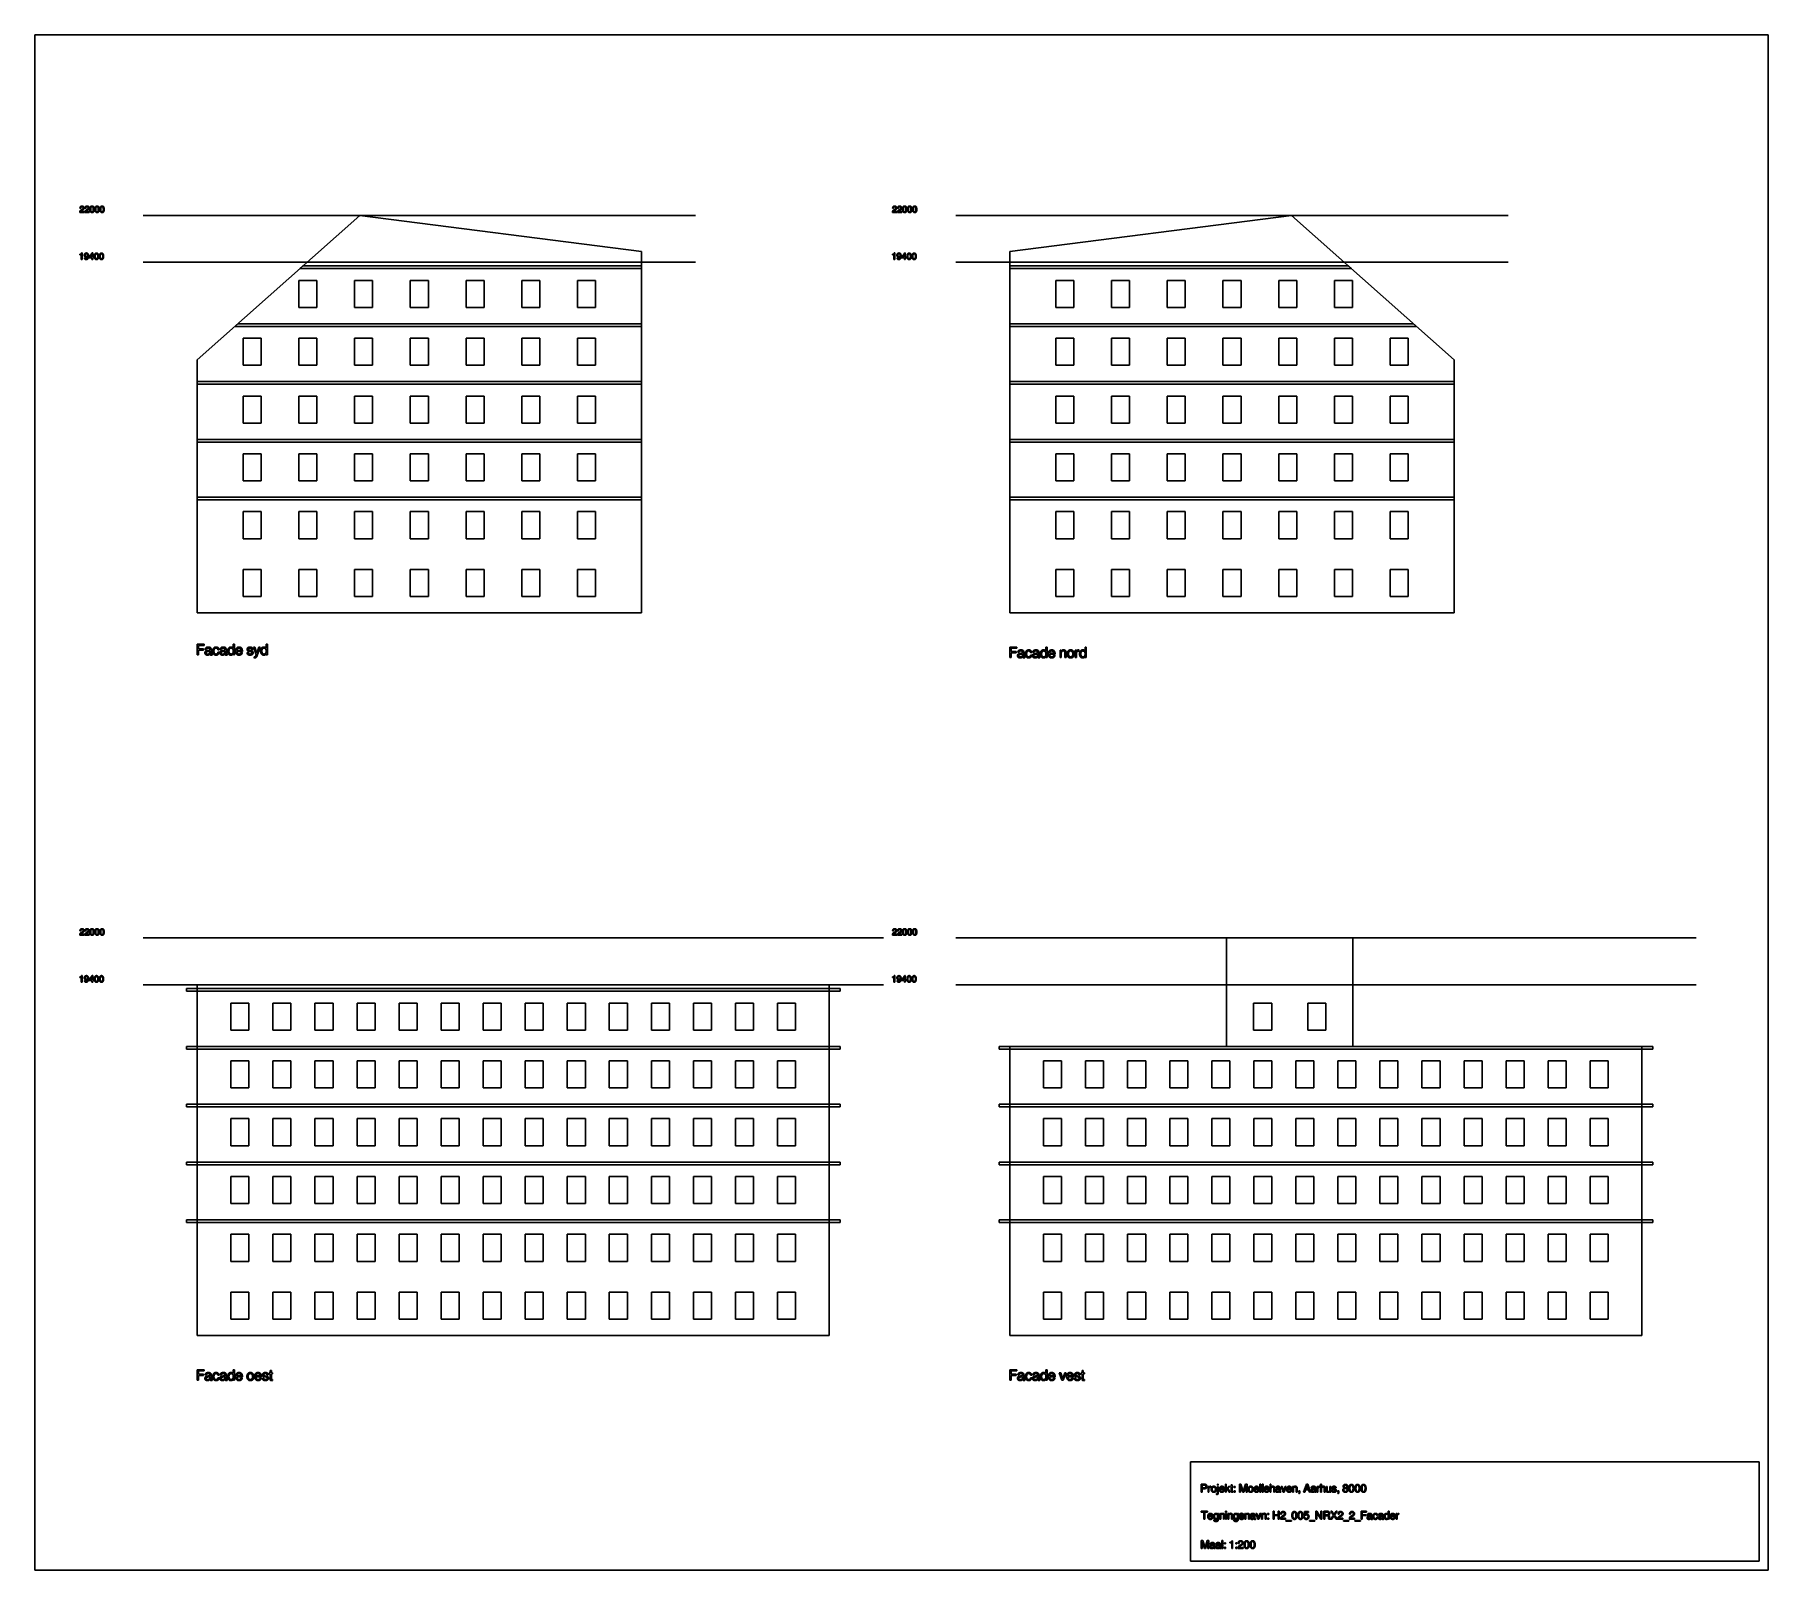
# Model space of a CAD drawing. Header units: millimetres. Extents: x -9000 to 87000, y -13000 to 72000.
import ezdxf

# ---------------------------------------------------------------- set-up
doc = ezdxf.new("R2010")
doc.units = ezdxf.units.MM
for name, color, linetype in [('ALTANER', 7, 'Continuous'), ('KOTER_REF', 7, 'Continuous'), ('RAMME_REF', 7, 'Continuous'), ('TEKST_NOTE', 7, 'Continuous'), ('VAEG', 7, 'Continuous'), ('VINDUER', 7, 'Continuous')]:
    doc.layers.add(name, color=color, linetype=linetype)

msp = doc.modelspace()

# ---------------------------------------------------------------- linework, layer by layer
at = {"layer": 'ALTANER'}
for p, q in [((5850, 59200), (5681, 59050)), ((5681, 59050), (24600, 59050)), ((24600, 59200), (5850, 59200)), ((24600, 59050), (24600, 59200)), ((45000, 59200), (45000, 59050)), ((63750, 59200), (45000, 59200)), ((45000, 59050), (63919, 59050)), ((63919, 59050), (63750, 59200)), ((2250, 56000), (2081, 55850)), ((2081, 55850), (24600, 55850)), ((24600, 56000), (2250, 56000)), ((24600, 55850), (24600, 56000)), ((45000, 56000), (45000, 55850)), ((67350, 56000), (45000, 56000)), ((45000, 55850), (67519, 55850)), ((67519, 55850), (67350, 56000)), ((0, 52800), (0, 52650)), ((24600, 52800), (0, 52800)), ((24600, 52650), (24600, 52800)), ((45000, 52800), (45000, 52650)), ((69600, 52800), (45000, 52800)), ((69600, 52650), (69600, 52800)), ((0, 52650), (24600, 52650)), ((45000, 52650), (69600, 52650)), ((0, 49600), (0, 49450)), ((24600, 49600), (0, 49600)), ((0, 49450), (24600, 49450)), ((24600, 49450), (24600, 49600)), ((45000, 49600), (45000, 49450)), ((69600, 49600), (45000, 49600)), ((45000, 49450), (69600, 49450)), ((69600, 49450), (69600, 49600)), ((0, 46400), (0, 46250)), ((24600, 46400), (0, 46400)), ((0, 46250), (24600, 46250)), ((24600, 46250), (24600, 46400)), ((45000, 46400), (45000, 46250)), ((69600, 46400), (45000, 46400)), ((45000, 46250), (69600, 46250)), ((69600, 46250), (69600, 46400)), ((-600, 19200), (-600, 19050)), ((35600, 19200), (-600, 19200)), ((35600, 19050), (35600, 19200)), ((-600, 19050), (35600, 19050)), ((-600, 16000), (-600, 15850)), ((35600, 16000), (-600, 16000)), ((-600, 15850), (35600, 15850)), ((35600, 15850), (35600, 16000)), ((44400, 16000), (44400, 15850)), ((80600, 16000), (44400, 16000)), ((44400, 15850), (80600, 15850)), ((80600, 15850), (80600, 16000)), ((-600, 12800), (-600, 12650)), ((35600, 12800), (-600, 12800)), ((-600, 12650), (35600, 12650)), ((35600, 12650), (35600, 12800)), ((44400, 12800), (44400, 12650)), ((80600, 12800), (44400, 12800)), ((44400, 12650), (80600, 12650)), ((80600, 12650), (80600, 12800)), ((-600, 9600), (-600, 9450)), ((35600, 9600), (-600, 9600)), ((35600, 9450), (35600, 9600)), ((44400, 9600), (44400, 9450)), ((80600, 9600), (44400, 9600)), ((80600, 9450), (80600, 9600)), ((-600, 9450), (35600, 9450)), ((44400, 9450), (80600, 9450)), ((-600, 6400), (-600, 6250)), ((35600, 6400), (-600, 6400)), ((-600, 6250), (35600, 6250)), ((35600, 6250), (35600, 6400)), ((44400, 6400), (44400, 6250)), ((80600, 6400), (44400, 6400)), ((44400, 6250), (80600, 6250)), ((80600, 6250), (80600, 6400))]:
    msp.add_line(p, q, dxfattribs=at)
at = {"layer": 'KOTER_REF'}
for p, q in [((-3000, 62000), (27600, 62000)), ((42000, 62000), (72600, 62000)), ((-3000, 59400), (27600, 59400)), ((42000, 59400), (72600, 59400)), ((-3000, 22000), (38000, 22000)), ((42000, 22000), (83000, 22000)), ((-3000, 19400), (38000, 19400)), ((42000, 19400), (83000, 19400))]:
    msp.add_line(p, q, dxfattribs=at)
at = {"layer": 'RAMME_REF'}
for p, q in [((-9000, 72000), (-9000, -13000)), ((87000, 72000), (-9000, 72000)), ((87000, -13000), (87000, 72000)), ((55000, -7000), (55000, -12500)), ((86500, -7000), (55000, -7000)), ((86500, -12500), (86500, -7000)), ((-9000, -13000), (87000, -13000)), ((55000, -12500), (86500, -12500))]:
    msp.add_line(p, q, dxfattribs=at)
at = {"layer": 'TEKST_NOTE'}
for p, q in [((-6500, 62162), (-6264, 62162)), ((-6492, 62393), (-6448, 62393)), ((-6264, 62205), (-6450, 62205)), ((-6355, 62341), (-6400, 62315)), ((-6387, 62278), (-6337, 62305)), ((-6264, 62162), (-6264, 62205)), ((-6222, 62162), (-5986, 62162)), ((-6214, 62393), (-6170, 62393)), ((-5986, 62205), (-6172, 62205)), ((-6077, 62341), (-6122, 62315)), ((-6109, 62278), (-6059, 62305)), ((-5986, 62162), (-5986, 62205)), ((38500, 62162), (38736, 62162)), ((38508, 62393), (38552, 62393)), ((38736, 62205), (38550, 62205)), ((38645, 62341), (38600, 62315)), ((38613, 62278), (38663, 62305)), ((38736, 62162), (38736, 62205)), ((38778, 62162), (39014, 62162)), ((38786, 62393), (38830, 62393)), ((39014, 62205), (38828, 62205)), ((38923, 62341), (38878, 62315)), ((38891, 62278), (38941, 62305)), ((39014, 62162), (39014, 62205)), ((-6500, 59846), (-6500, 59814)), ((-6500, 59814), (-6421, 59814)), ((-6421, 59814), (-6421, 59562)), ((-6421, 59562), (-6377, 59562)), ((-6377, 59916), (-6406, 59916)), ((-6377, 59562), (-6377, 59916)), ((-6202, 59643), (-6246, 59643)), ((-5820, 59916), (-5981, 59693)), ((-5981, 59693), (-5981, 59647)), ((-5981, 59647), (-5832, 59647)), ((-5942, 59686), (-5832, 59841)), ((-5832, 59686), (-5942, 59686)), ((-5832, 59841), (-5832, 59686)), ((-5832, 59647), (-5832, 59562)), ((-5832, 59562), (-5788, 59562)), ((-5788, 59916), (-5820, 59916)), ((-5788, 59686), (-5788, 59916)), ((-5735, 59686), (-5788, 59686)), ((-5788, 59562), (-5788, 59647)), ((-5788, 59647), (-5735, 59647)), ((-5735, 59647), (-5735, 59686)), ((38500, 59846), (38500, 59814)), ((38500, 59814), (38579, 59814)), ((38579, 59814), (38579, 59562)), ((38579, 59562), (38623, 59562)), ((38623, 59916), (38594, 59916)), ((38623, 59562), (38623, 59916)), ((38798, 59643), (38754, 59643)), ((39180, 59916), (39019, 59693)), ((39019, 59693), (39019, 59647)), ((39019, 59647), (39168, 59647)), ((39058, 59686), (39168, 59841)), ((39168, 59686), (39058, 59686)), ((39168, 59841), (39168, 59686)), ((39168, 59647), (39168, 59562)), ((39168, 59562), (39212, 59562)), ((39212, 59916), (39180, 59916)), ((39212, 59686), (39212, 59916)), ((39265, 59686), (39212, 59686)), ((39212, 59562), (39212, 59647)), ((39212, 59647), (39265, 59647)), ((39265, 59647), (39265, 59686)), ((0, 38258), (0, 37674)), ((391, 38258), (0, 38258)), ((0, 37674), (74, 37674)), ((74, 38006), (74, 38192)), ((74, 38192), (391, 38192)), ((353, 38006), (74, 38006)), ((74, 37674), (74, 37940)), ((74, 37940), (353, 37940)), ((353, 37940), (353, 38006)), ((391, 38192), (391, 38258)), ((446, 37970), (513, 37970)), ((705, 37982), (705, 37964)), ((705, 37882), (705, 37806)), ((771, 37745), (771, 37991)), ((822, 37663), (822, 37714)), ((1142, 37953), (1210, 37953)), ((1214, 37818), (1147, 37818)), ((1277, 37970), (1344, 37970)), ((1536, 37982), (1536, 37964)), ((1536, 37882), (1536, 37806)), ((1602, 37745), (1602, 37991)), ((1653, 37663), (1653, 37714)), ((1998, 38258), (1998, 38041)), ((2064, 38258), (1998, 38258)), ((2005, 37730), (2005, 37674)), ((2005, 37674), (2064, 37674)), ((2064, 37674), (2064, 38258)), ((2198, 37862), (2506, 37862)), ((2435, 37916), (2199, 37916)), ((2498, 37802), (2430, 37802)), ((2828, 37799), (2758, 37799)), ((2901, 37857), (2963, 37842)), ((2979, 37906), (2915, 37921)), ((3010, 37977), (3081, 37977)), ((3121, 38094), (3262, 37673)), ((3192, 38094), (3121, 38094)), ((3148, 37570), (3148, 37510)), ((3299, 37767), (3192, 38094)), ((3262, 37673), (3237, 37606)), ((3415, 38094), (3299, 37767)), ((3301, 37586), (3487, 38094)), ((3487, 38094), (3415, 38094)), ((3820, 38258), (3820, 38041)), ((3886, 38258), (3820, 38258)), ((3827, 37730), (3827, 37674)), ((3827, 37674), (3886, 37674)), ((3886, 37674), (3886, 38258)), ((45000, 38102), (45000, 37518)), ((45391, 38102), (45000, 38102)), ((45000, 37518), (45074, 37518)), ((45074, 37850), (45074, 38036)), ((45074, 38036), (45391, 38036)), ((45353, 37850), (45074, 37850)), ((45074, 37518), (45074, 37784)), ((45074, 37784), (45353, 37784)), ((45353, 37784), (45353, 37850)), ((45391, 38036), (45391, 38102)), ((45446, 37814), (45513, 37814)), ((45705, 37826), (45705, 37808)), ((45705, 37726), (45705, 37650)), ((45771, 37589), (45771, 37835)), ((45822, 37507), (45822, 37558)), ((46142, 37797), (46210, 37797)), ((46214, 37662), (46147, 37662)), ((46277, 37814), (46344, 37814)), ((46536, 37826), (46536, 37808)), ((46536, 37726), (46536, 37650)), ((46602, 37589), (46602, 37835)), ((46653, 37507), (46653, 37558)), ((46998, 38102), (46998, 37885)), ((47064, 38102), (46998, 38102)), ((47005, 37574), (47005, 37518)), ((47005, 37518), (47064, 37518)), ((47064, 37518), (47064, 38102)), ((47198, 37706), (47506, 37706)), ((47435, 37760), (47199, 37760)), ((47498, 37646), (47430, 37646)), ((47778, 37938), (47778, 37518)), ((47840, 37938), (47778, 37938)), ((47778, 37518), (47846, 37518)), ((47840, 37867), (47840, 37938)), ((47846, 37518), (47846, 37750)), ((48046, 37809), (48046, 37518)), ((48046, 37518), (48112, 37518)), ((48112, 37518), (48112, 37835)), ((48623, 37938), (48623, 37518)), ((48685, 37938), (48623, 37938)), ((48623, 37518), (48690, 37518)), ((48685, 37862), (48685, 37938)), ((48690, 37518), (48690, 37736)), ((48825, 37879), (48825, 37947)), ((49167, 38102), (49167, 37885)), ((49234, 38102), (49167, 38102)), ((49174, 37574), (49174, 37518)), ((49174, 37518), (49234, 37518)), ((49234, 37518), (49234, 38102)), ((-6500, 22162), (-6264, 22162)), ((-6492, 22393), (-6448, 22393)), ((-6264, 22205), (-6450, 22205)), ((-6355, 22341), (-6400, 22315)), ((-6387, 22278), (-6337, 22305)), ((-6264, 22162), (-6264, 22205)), ((-6222, 22162), (-5986, 22162)), ((-6214, 22393), (-6170, 22393)), ((-5986, 22205), (-6172, 22205)), ((-6077, 22341), (-6122, 22315)), ((-6109, 22278), (-6059, 22305)), ((-5986, 22162), (-5986, 22205)), ((38500, 22162), (38736, 22162)), ((38508, 22393), (38552, 22393)), ((38736, 22205), (38550, 22205)), ((38645, 22341), (38600, 22315)), ((38613, 22278), (38663, 22305)), ((38736, 22162), (38736, 22205)), ((38778, 22162), (39014, 22162)), ((38786, 22393), (38830, 22393)), ((39014, 22205), (38828, 22205)), ((38923, 22341), (38878, 22315)), ((38891, 22278), (38941, 22305)), ((39014, 22162), (39014, 22205)), ((-6500, 19846), (-6500, 19814)), ((-6500, 19814), (-6421, 19814)), ((-6421, 19814), (-6421, 19562)), ((-6421, 19562), (-6377, 19562)), ((-6377, 19916), (-6406, 19916)), ((-6377, 19562), (-6377, 19916)), ((-6202, 19643), (-6246, 19643)), ((-5820, 19916), (-5981, 19693)), ((-5981, 19693), (-5981, 19647)), ((-5981, 19647), (-5832, 19647)), ((-5942, 19686), (-5832, 19841)), ((-5832, 19686), (-5942, 19686)), ((-5832, 19841), (-5832, 19686)), ((-5832, 19647), (-5832, 19562)), ((-5832, 19562), (-5788, 19562)), ((-5788, 19916), (-5820, 19916)), ((-5788, 19686), (-5788, 19916)), ((-5735, 19686), (-5788, 19686)), ((-5788, 19562), (-5788, 19647)), ((-5788, 19647), (-5735, 19647)), ((-5735, 19647), (-5735, 19686)), ((38500, 19846), (38500, 19814)), ((38500, 19814), (38579, 19814)), ((38579, 19814), (38579, 19562)), ((38579, 19562), (38623, 19562)), ((38623, 19916), (38594, 19916)), ((38623, 19562), (38623, 19916)), ((38798, 19643), (38754, 19643)), ((39180, 19916), (39019, 19693)), ((39019, 19693), (39019, 19647)), ((39019, 19647), (39168, 19647)), ((39058, 19686), (39168, 19841)), ((39168, 19686), (39058, 19686)), ((39168, 19841), (39168, 19686)), ((39168, 19647), (39168, 19562)), ((39168, 19562), (39212, 19562)), ((39212, 19916), (39180, 19916)), ((39212, 19686), (39212, 19916)), ((39265, 19686), (39212, 19686)), ((39212, 19562), (39212, 19647)), ((39212, 19647), (39265, 19647)), ((39265, 19647), (39265, 19686)), ((0, -1898), (0, -2482)), ((391, -1898), (0, -1898)), ((391, -1964), (391, -1898)), ((1998, -1898), (1998, -2115)), ((2064, -1898), (1998, -1898)), ((2064, -2482), (2064, -1898)), ((45000, -1898), (45000, -2482)), ((45391, -1898), (45000, -1898)), ((45391, -1964), (45391, -1898)), ((46998, -1898), (46998, -2115)), ((47064, -1898), (46998, -1898)), ((47064, -2482), (47064, -1898)), ((0, -2482), (74, -2482)), ((74, -2150), (74, -1964)), ((74, -1964), (391, -1964)), ((353, -2150), (74, -2150)), ((74, -2482), (74, -2216)), ((74, -2216), (353, -2216)), ((353, -2216), (353, -2150)), ((446, -2186), (513, -2186)), ((705, -2174), (705, -2192)), ((705, -2274), (705, -2350)), ((771, -2411), (771, -2165)), ((822, -2493), (822, -2442)), ((1142, -2203), (1210, -2203)), ((1214, -2338), (1147, -2338)), ((1277, -2186), (1344, -2186)), ((1536, -2174), (1536, -2192)), ((1536, -2274), (1536, -2350)), ((1602, -2411), (1602, -2165)), ((1653, -2493), (1653, -2442)), ((2005, -2426), (2005, -2482)), ((2005, -2482), (2064, -2482)), ((2198, -2294), (2506, -2294)), ((2435, -2240), (2199, -2240)), ((2498, -2354), (2430, -2354)), ((3251, -2294), (3560, -2294)), ((3489, -2240), (3253, -2240)), ((3551, -2354), (3484, -2354)), ((3678, -2357), (3607, -2357)), ((3750, -2299), (3813, -2314)), ((3829, -2250), (3765, -2235)), ((3860, -2179), (3930, -2179)), ((3982, -2062), (3982, -2117)), ((4039, -2062), (3982, -2062)), ((3982, -2117), (4039, -2117)), ((4039, -1947), (4039, -2062)), ((4106, -1947), (4039, -1947)), ((4039, -2117), (4039, -2434)), ((4106, -2062), (4106, -1947)), ((4174, -2062), (4106, -2062)), ((4106, -2404), (4106, -2117)), ((4106, -2117), (4174, -2117)), ((4174, -2117), (4174, -2062)), ((4174, -2494), (4174, -2438)), ((45000, -2482), (45074, -2482)), ((45074, -2150), (45074, -1964)), ((45074, -1964), (45391, -1964)), ((45353, -2150), (45074, -2150)), ((45074, -2482), (45074, -2216)), ((45074, -2216), (45353, -2216)), ((45353, -2216), (45353, -2150)), ((45446, -2186), (45513, -2186)), ((45705, -2174), (45705, -2192)), ((45705, -2274), (45705, -2350)), ((45771, -2411), (45771, -2165)), ((45822, -2493), (45822, -2442)), ((46142, -2203), (46210, -2203)), ((46214, -2338), (46147, -2338)), ((46277, -2186), (46344, -2186)), ((46536, -2174), (46536, -2192)), ((46536, -2274), (46536, -2350)), ((46602, -2411), (46602, -2165)), ((46653, -2493), (46653, -2442)), ((47005, -2426), (47005, -2482)), ((47005, -2482), (47064, -2482)), ((47198, -2294), (47506, -2294)), ((47435, -2240), (47199, -2240)), ((47498, -2354), (47430, -2354)), ((47738, -2062), (47886, -2482)), ((47814, -2062), (47738, -2062)), ((47926, -2402), (47814, -2062)), ((47886, -2482), (47958, -2482)), ((48044, -2062), (47926, -2402)), ((47958, -2482), (48119, -2062)), ((48119, -2062), (48044, -2062)), ((48213, -2294), (48522, -2294)), ((48450, -2240), (48214, -2240)), ((48513, -2354), (48446, -2354)), ((48639, -2357), (48569, -2357)), ((48712, -2299), (48774, -2314)), ((48790, -2250), (48726, -2235)), ((48822, -2179), (48892, -2179)), ((48944, -2062), (48944, -2117)), ((49001, -2062), (48944, -2062)), ((48944, -2117), (49001, -2117)), ((49001, -1947), (49001, -2062)), ((49067, -1947), (49001, -1947)), ((49001, -2117), (49001, -2434)), ((49067, -2062), (49067, -1947)), ((49136, -2062), (49067, -2062)), ((49067, -2404), (49067, -2117)), ((49067, -2117), (49136, -2117)), ((49136, -2117), (49136, -2062)), ((49136, -2494), (49136, -2438)), ((55600, -8232), (55600, -8669)), ((55781, -8232), (55600, -8232)), ((55656, -8435), (55656, -8281)), ((55656, -8281), (55772, -8281)), ((55772, -8435), (55656, -8435)), ((55656, -8669), (55656, -8484)), ((55656, -8484), (55793, -8484)), ((55973, -8355), (55973, -8669)), ((56019, -8355), (55973, -8355)), ((56019, -8412), (56019, -8355)), ((56023, -8669), (56023, -8506)), ((56124, -8399), (56124, -8348)), ((56492, -8232), (56492, -8295)), ((56542, -8232), (56492, -8232)), ((56492, -8295), (56542, -8295)), ((56492, -8355), (56492, -8715)), ((56542, -8355), (56492, -8355)), ((56542, -8295), (56542, -8232)), ((56542, -8735), (56542, -8355)), ((56649, -8529), (56881, -8529)), ((56828, -8488), (56651, -8488)), ((56874, -8574), (56824, -8574)), ((56935, -8232), (56935, -8669)), ((56985, -8232), (56935, -8232)), ((56985, -8488), (56985, -8232)), ((57118, -8355), (56985, -8488)), ((56985, -8547), (57033, -8499)), ((56985, -8669), (56985, -8547)), ((57033, -8499), (57140, -8669)), ((57073, -8463), (57182, -8355)), ((57201, -8669), (57073, -8463)), ((57182, -8355), (57118, -8355)), ((57216, -8355), (57216, -8396)), ((57259, -8355), (57216, -8355)), ((57216, -8396), (57259, -8396)), ((57259, -8268), (57259, -8355)), ((57309, -8268), (57259, -8268)), ((57259, -8396), (57259, -8633)), ((57309, -8355), (57309, -8268)), ((57360, -8355), (57309, -8355)), ((57309, -8611), (57309, -8396)), ((57309, -8396), (57360, -8396)), ((57360, -8396), (57360, -8355)), ((57360, -8679), (57360, -8637)), ((57420, -8355), (57420, -8417)), ((57483, -8355), (57420, -8355)), ((57420, -8417), (57483, -8417)), ((57420, -8607), (57420, -8669)), ((57483, -8607), (57420, -8607)), ((57483, -8417), (57483, -8355)), ((57483, -8669), (57483, -8607)), ((57720, -8232), (57720, -8669)), ((57798, -8232), (57720, -8232)), ((57773, -8669), (57773, -8303)), ((57773, -8303), (57897, -8669)), ((57927, -8613), (57798, -8232)), ((58055, -8232), (57927, -8613)), ((57956, -8669), (58079, -8303)), ((58132, -8232), (58055, -8232)), ((58079, -8303), (58079, -8669)), ((58132, -8669), (58132, -8232)), ((58565, -8529), (58796, -8529)), ((58743, -8488), (58566, -8488)), ((58790, -8574), (58739, -8574)), ((58847, -8232), (58847, -8669)), ((58898, -8232), (58847, -8232)), ((58898, -8669), (58898, -8232)), ((58971, -8232), (58971, -8669)), ((59021, -8232), (58971, -8232)), ((59021, -8669), (59021, -8232)), ((59127, -8529), (59359, -8529)), ((59306, -8488), (59129, -8488)), ((59352, -8574), (59302, -8574)), ((59410, -8232), (59410, -8669)), ((59460, -8232), (59410, -8232)), ((59460, -8398), (59460, -8232)), ((59460, -8669), (59460, -8496)), ((59610, -8451), (59610, -8669)), ((59660, -8669), (59660, -8432)), ((59724, -8448), (59775, -8448)), ((59919, -8439), (59919, -8452)), ((59919, -8514), (59919, -8570)), ((59969, -8616), (59969, -8432)), ((60006, -8678), (60006, -8640)), ((60018, -8355), (60129, -8669)), ((60075, -8355), (60018, -8355)), ((60159, -8610), (60075, -8355)), ((60248, -8355), (60159, -8610)), ((60183, -8669), (60304, -8355)), ((60304, -8355), (60248, -8355)), ((60374, -8529), (60606, -8529)), ((60552, -8488), (60375, -8488)), ((60599, -8574), (60549, -8574)), ((60655, -8355), (60655, -8669)), ((60701, -8355), (60655, -8355)), ((60701, -8408), (60701, -8355)), ((60705, -8669), (60705, -8496)), ((60855, -8451), (60855, -8669)), ((60905, -8669), (60905, -8432)), ((60993, -8607), (60993, -8669)), ((61056, -8607), (60993, -8607)), ((61056, -8679), (61056, -8607)), ((61423, -8232), (61267, -8669)), ((61326, -8669), (61373, -8538)), ((61373, -8538), (61541, -8538)), ((61386, -8491), (61458, -8292)), ((61526, -8491), (61386, -8491)), ((61495, -8232), (61423, -8232)), ((61458, -8292), (61526, -8491)), ((61649, -8669), (61495, -8232)), ((61541, -8538), (61586, -8669)), ((61683, -8448), (61734, -8448)), ((61878, -8439), (61878, -8452)), ((61878, -8514), (61878, -8570)), ((61928, -8616), (61928, -8432)), ((61965, -8678), (61965, -8640)), ((62010, -8355), (62010, -8669)), ((62057, -8355), (62010, -8355)), ((62057, -8412), (62057, -8355)), ((62061, -8669), (62061, -8506)), ((62162, -8399), (62162, -8348)), ((62210, -8232), (62210, -8669)), ((62259, -8232), (62210, -8232)), ((62259, -8398), (62259, -8232)), ((62259, -8669), (62259, -8496)), ((62409, -8451), (62409, -8669)), ((62459, -8669), (62459, -8432)), ((62526, -8355), (62526, -8597)), ((62576, -8355), (62526, -8355)), ((62576, -8577), (62576, -8355)), ((62727, -8355), (62727, -8533)), ((62777, -8355), (62727, -8355)), ((62732, -8625), (62732, -8669)), ((62777, -8669), (62777, -8355)), ((62880, -8576), (62827, -8576)), ((62934, -8532), (62981, -8544)), ((62993, -8496), (62945, -8484)), ((63017, -8442), (63069, -8442)), ((63155, -8607), (63155, -8669)), ((63218, -8607), (63155, -8607)), ((63218, -8679), (63218, -8607)), ((55600, -8669), (55656, -8669)), ((55973, -8669), (56023, -8669)), ((56439, -8756), (56439, -8798)), ((56935, -8669), (56985, -8669)), ((57140, -8669), (57201, -8669)), ((57420, -8669), (57483, -8669)), ((57720, -8669), (57773, -8669)), ((57897, -8669), (57956, -8669)), ((58079, -8669), (58132, -8669)), ((58847, -8669), (58898, -8669)), ((58971, -8669), (59021, -8669)), ((59410, -8669), (59460, -8669)), ((59610, -8669), (59660, -8669)), ((60129, -8669), (60183, -8669)), ((60655, -8669), (60705, -8669)), ((60855, -8669), (60905, -8669)), ((60993, -8669), (61025, -8669)), ((60993, -8735), (60993, -8757)), ((61025, -8669), (61025, -8680)), ((61267, -8669), (61326, -8669)), ((61586, -8669), (61649, -8669)), ((62010, -8669), (62061, -8669)), ((62210, -8669), (62259, -8669)), ((62409, -8669), (62459, -8669)), ((62732, -8669), (62777, -8669)), ((63155, -8669), (63186, -8669)), ((63155, -8735), (63155, -8757)), ((63186, -8669), (63186, -8680)), ((55600, -9732), (55600, -9781)), ((55943, -9732), (55600, -9732)), ((55600, -9781), (55744, -9781)), ((55744, -9781), (55744, -10169)), ((55744, -10169), (55800, -10169)), ((55800, -10169), (55800, -9781)), ((55800, -9781), (55943, -9781)), ((55943, -9781), (55943, -9732)), ((56010, -10029), (56242, -10029)), ((56189, -9988), (56012, -9988)), ((56235, -10074), (56185, -10074)), ((56338, -10205), (56287, -10205)), ((56501, -9855), (56507, -9900)), ((56553, -9855), (56501, -9855)), ((56502, -10127), (56502, -10143)), ((56553, -10118), (56553, -9855)), ((56625, -9855), (56625, -10169)), ((56671, -9855), (56625, -9855)), ((56625, -10169), (56675, -10169)), ((56671, -9908), (56671, -9855)), ((56675, -10169), (56675, -9996)), ((56825, -9951), (56825, -10169)), ((56825, -10169), (56875, -10169)), ((56875, -10169), (56875, -9932)), ((56946, -9732), (56946, -9795)), ((56996, -9732), (56946, -9732)), ((56946, -9795), (56996, -9795)), ((56946, -9855), (56946, -10169)), ((56996, -9855), (56946, -9855)), ((56946, -10169), (56996, -10169)), ((56996, -9795), (56996, -9732)), ((56996, -10169), (56996, -9855)), ((57075, -9855), (57075, -10169)), ((57122, -9855), (57075, -9855)), ((57075, -10169), (57126, -10169)), ((57122, -9908), (57122, -9855)), ((57126, -10169), (57126, -9996)), ((57276, -9951), (57276, -10169)), ((57276, -10169), (57326, -10169)), ((57326, -10169), (57326, -9932)), ((57438, -10205), (57387, -10205)), ((57600, -9855), (57606, -9900)), ((57653, -9855), (57600, -9855)), ((57602, -10127), (57602, -10143)), ((57653, -10118), (57653, -9855)), ((57759, -10076), (57706, -10076)), ((57813, -10032), (57860, -10044)), ((57872, -9996), (57824, -9984)), ((57896, -9942), (57948, -9942)), ((58011, -9855), (58011, -10169)), ((58058, -9855), (58011, -9855)), ((58011, -10169), (58062, -10169)), ((58058, -9908), (58058, -9855)), ((58062, -10169), (58062, -9996)), ((58212, -9951), (58212, -10169)), ((58212, -10169), (58262, -10169)), ((58262, -10169), (58262, -9932)), ((58326, -9948), (58377, -9948)), ((58521, -9939), (58521, -9952)), ((58521, -10014), (58521, -10070)), ((58571, -10116), (58571, -9932)), ((58608, -10178), (58608, -10140)), ((58620, -9855), (58731, -10169)), ((58677, -9855), (58620, -9855)), ((58761, -10110), (58677, -9855)), ((58731, -10169), (58785, -10169)), ((58850, -9855), (58761, -10110)), ((58785, -10169), (58906, -9855)), ((58906, -9855), (58850, -9855)), ((58939, -9855), (58939, -10169)), ((58985, -9855), (58939, -9855)), ((58939, -10169), (58989, -10169)), ((58985, -9908), (58985, -9855)), ((58989, -10169), (58989, -9996)), ((59139, -9951), (59139, -10169)), ((59139, -10169), (59189, -10169)), ((59189, -10169), (59189, -9932)), ((59273, -9855), (59273, -9917)), ((59336, -9855), (59273, -9855)), ((59273, -9917), (59336, -9917)), ((59273, -10107), (59273, -10169)), ((59336, -10107), (59273, -10107)), ((59273, -10169), (59336, -10169)), ((59336, -9917), (59336, -9855)), ((59336, -10169), (59336, -10107)), ((59573, -9732), (59573, -10169)), ((59629, -9732), (59573, -9732)), ((59573, -10169), (59629, -10169)), ((59629, -9921), (59629, -9732)), ((59854, -9921), (59629, -9921)), ((59629, -10169), (59629, -9970)), ((59629, -9970), (59854, -9970)), ((59854, -9732), (59854, -9921)), ((59910, -9732), (59854, -9732)), ((59854, -9970), (59854, -10169)), ((59854, -10169), (59910, -10169)), ((59910, -10169), (59910, -9732)), ((59978, -10169), (60261, -10169)), ((59988, -9891), (60041, -9891)), ((60261, -10117), (60038, -10117)), ((60153, -9954), (60098, -9985)), ((60114, -10029), (60174, -9997)), ((60261, -10169), (60261, -10117)), ((60291, -10245), (60291, -10275)), ((60591, -10245), (60291, -10245)), ((60291, -10275), (60591, -10275)), ((60591, -10275), (60591, -10245)), ((61332, -10065), (61280, -10065)), ((61325, -9744), (61293, -9975)), ((61293, -9975), (61341, -9975)), ((61544, -9744), (61325, -9744)), ((61350, -9915), (61367, -9796)), ((61367, -9796), (61544, -9796)), ((61544, -9796), (61544, -9744)), ((61592, -10245), (61592, -10275)), ((61892, -10245), (61592, -10245)), ((61592, -10275), (61892, -10275)), ((61892, -10275), (61892, -10245)), ((61940, -9732), (61940, -10169)), ((62001, -9732), (61940, -9732)), ((61940, -10169), (61993, -10169)), ((61993, -10169), (61993, -9815)), ((61993, -9815), (62219, -10169)), ((62229, -10089), (62001, -9732)), ((62219, -10169), (62282, -10169)), ((62229, -9732), (62229, -10089)), ((62282, -9732), (62229, -9732)), ((62282, -10169), (62282, -9732)), ((62378, -9732), (62378, -10169)), ((62580, -9732), (62378, -9732)), ((62378, -10169), (62434, -10169)), ((62434, -9932), (62434, -9781)), ((62434, -9781), (62569, -9781)), ((62569, -9932), (62434, -9932)), ((62434, -10169), (62434, -9981)), ((62434, -9981), (62578, -9981)), ((62650, -10059), (62650, -10098)), ((62662, -10169), (62730, -10169)), ((62730, -10169), (62730, -10155)), ((62913, -9945), (62759, -10169)), ((62759, -10169), (62826, -10169)), ((62768, -9732), (62913, -9945)), ((62836, -9732), (62768, -9732)), ((62826, -10169), (62946, -9987)), ((62948, -9903), (62836, -9732)), ((62946, -9987), (63066, -10169)), ((63061, -9732), (62948, -9903)), ((62980, -9945), (63128, -9732)), ((63135, -10169), (62980, -9945)), ((63128, -9732), (63061, -9732)), ((63066, -10169), (63135, -10169)), ((63164, -10169), (63447, -10169)), ((63174, -9891), (63227, -9891)), ((63447, -10117), (63224, -10117)), ((63339, -9954), (63284, -9985)), ((63300, -10029), (63360, -9997)), ((63447, -10169), (63447, -10117)), ((63477, -10245), (63477, -10275)), ((63777, -10245), (63477, -10245)), ((63477, -10275), (63777, -10275)), ((63777, -10275), (63777, -10245)), ((63798, -10169), (64081, -10169)), ((63807, -9891), (63860, -9891)), ((64081, -10117), (63857, -10117)), ((63972, -9954), (63917, -9985)), ((63934, -10029), (63994, -9997)), ((64081, -10169), (64081, -10117)), ((64111, -10245), (64111, -10275)), ((64411, -10245), (64111, -10245)), ((64111, -10275), (64411, -10275)), ((64411, -10275), (64411, -10245)), ((64459, -9732), (64459, -10169)), ((64752, -9732), (64459, -9732)), ((64459, -10169), (64515, -10169)), ((64515, -9921), (64515, -9781)), ((64515, -9781), (64752, -9781)), ((64724, -9921), (64515, -9921)), ((64515, -10169), (64515, -9970)), ((64515, -9970), (64724, -9970)), ((64724, -9970), (64724, -9921)), ((64752, -9781), (64752, -9732)), ((64793, -9948), (64844, -9948)), ((64988, -9939), (64988, -9952)), ((64988, -10014), (64988, -10070)), ((65037, -10116), (65037, -9932)), ((65075, -10178), (65075, -10140)), ((65316, -9960), (65366, -9960)), ((65370, -10061), (65319, -10061)), ((65417, -9948), (65467, -9948)), ((65611, -9939), (65611, -9952)), ((65611, -10014), (65611, -10070)), ((65661, -10116), (65661, -9932)), ((65699, -10178), (65699, -10140)), ((65957, -9732), (65957, -9894)), ((66007, -9732), (65957, -9732)), ((65963, -10128), (65963, -10169)), ((65963, -10169), (66007, -10169)), ((66007, -10169), (66007, -9732)), ((66107, -10029), (66339, -10029)), ((66285, -9988), (66108, -9988)), ((66332, -10074), (66282, -10074)), ((66392, -9855), (66392, -10169)), ((66438, -9855), (66392, -9855)), ((66392, -10169), (66442, -10169)), ((66438, -9912), (66438, -9855)), ((66442, -10169), (66442, -10006)), ((66543, -9899), (66543, -9848)), ((55600, -11349), (55600, -11786)), ((55677, -11349), (55600, -11349)), ((55653, -11786), (55653, -11420)), ((55653, -11420), (55777, -11786)), ((55807, -11730), (55677, -11349)), ((55934, -11349), (55807, -11730)), ((55836, -11786), (55959, -11420)), ((56012, -11349), (55934, -11349)), ((55959, -11420), (55959, -11786)), ((56012, -11786), (56012, -11349)), ((56736, -11349), (56736, -11786)), ((56787, -11349), (56736, -11349)), ((56787, -11786), (56787, -11349)), ((56877, -11472), (56877, -11534)), ((56939, -11472), (56877, -11472)), ((56939, -11534), (56939, -11472)), ((57190, -11445), (57190, -11483)), ((57190, -11483), (57284, -11483)), ((57284, -11483), (57284, -11786)), ((57337, -11361), (57302, -11361)), ((57337, -11786), (57337, -11361)), ((57510, -11472), (57510, -11534)), ((57573, -11472), (57510, -11472)), ((57573, -11534), (57573, -11472)), ((57642, -11508), (57695, -11508)), ((55600, -11786), (55653, -11786)), ((55777, -11786), (55836, -11786)), ((55959, -11786), (56012, -11786)), ((56088, -11565), (56139, -11565)), ((56283, -11556), (56283, -11569)), ((56283, -11631), (56283, -11687)), ((56333, -11733), (56333, -11549)), ((56370, -11795), (56370, -11757)), ((56411, -11565), (56462, -11565)), ((56606, -11556), (56606, -11569)), ((56606, -11631), (56606, -11687)), ((56655, -11733), (56655, -11549)), ((56693, -11795), (56693, -11757)), ((56736, -11786), (56787, -11786)), ((56877, -11534), (56939, -11534)), ((56877, -11724), (56877, -11786)), ((56939, -11724), (56877, -11724)), ((56877, -11786), (56939, -11786)), ((56939, -11786), (56939, -11724)), ((57284, -11786), (57337, -11786)), ((57510, -11534), (57573, -11534)), ((57510, -11724), (57510, -11786)), ((57573, -11724), (57510, -11724)), ((57510, -11786), (57573, -11786)), ((57573, -11786), (57573, -11724)), ((57633, -11786), (57916, -11786)), ((57916, -11734), (57692, -11734)), ((57807, -11571), (57752, -11602)), ((57769, -11646), (57829, -11614)), ((57916, -11786), (57916, -11734))]:
    msp.add_line(p, q, dxfattribs=at)
for points in [[(-6492, 62393), (-6489, 62516), (-6375, 62516)], [(-6377, 62478), (-6443, 62478), (-6448, 62393)], [(-6327, 62459), (-6347, 62478), (-6377, 62478)], [(-6375, 62516), (-6325, 62516), (-6293, 62487)], [(-6355, 62341), (-6307, 62369), (-6307, 62411)], [(-6262, 62412), (-6262, 62346), (-6337, 62305)], [(-6307, 62411), (-6307, 62440), (-6327, 62459)], [(-6293, 62487), (-6262, 62458), (-6262, 62412)], [(-6214, 62393), (-6211, 62516), (-6097, 62516)], [(-6099, 62478), (-6165, 62478), (-6170, 62393)], [(-6049, 62459), (-6069, 62478), (-6099, 62478)], [(-6097, 62516), (-6047, 62516), (-6015, 62487)], [(-6077, 62341), (-6029, 62369), (-6029, 62411)], [(-5984, 62412), (-5984, 62346), (-6059, 62305)], [(-6029, 62411), (-6029, 62440), (-6049, 62459)], [(-6015, 62487), (-5984, 62458), (-5984, 62412)], [(-5940, 62333), (-5940, 62378), (-5932, 62412)], [(-5932, 62412), (-5925, 62446), (-5913, 62465)], [(-5913, 62465), (-5902, 62484), (-5886, 62496)], [(-5824, 62477), (-5895, 62477), (-5895, 62333)], [(-5886, 62496), (-5870, 62508), (-5855, 62512)], [(-5855, 62512), (-5840, 62516), (-5824, 62516)], [(-5824, 62516), (-5708, 62516), (-5708, 62330)], [(-5753, 62334), (-5753, 62477), (-5824, 62477)], [(-5662, 62333), (-5662, 62378), (-5654, 62412)], [(-5654, 62412), (-5647, 62446), (-5635, 62465)], [(-5635, 62465), (-5624, 62484), (-5608, 62496)], [(-5546, 62477), (-5617, 62477), (-5617, 62333)], [(-5608, 62496), (-5592, 62508), (-5577, 62512)], [(-5577, 62512), (-5562, 62516), (-5546, 62516)], [(-5546, 62516), (-5430, 62516), (-5430, 62330)], [(-5475, 62334), (-5475, 62477), (-5546, 62477)], [(-5384, 62333), (-5384, 62378), (-5376, 62412)], [(-5376, 62412), (-5369, 62446), (-5357, 62465)], [(-5357, 62465), (-5346, 62484), (-5330, 62496)], [(-5268, 62477), (-5339, 62477), (-5339, 62333)], [(-5330, 62496), (-5314, 62508), (-5299, 62512)], [(-5299, 62512), (-5284, 62516), (-5268, 62516)], [(-5268, 62516), (-5152, 62516), (-5152, 62330)], [(-5197, 62334), (-5197, 62477), (-5268, 62477)], [(38508, 62393), (38511, 62516), (38625, 62516)], [(38623, 62478), (38557, 62478), (38552, 62393)], [(38673, 62459), (38653, 62478), (38623, 62478)], [(38625, 62516), (38675, 62516), (38707, 62487)], [(38645, 62341), (38693, 62369), (38693, 62411)], [(38738, 62412), (38738, 62346), (38663, 62305)], [(38693, 62411), (38693, 62440), (38673, 62459)], [(38707, 62487), (38738, 62458), (38738, 62412)], [(38786, 62393), (38789, 62516), (38903, 62516)], [(38901, 62478), (38835, 62478), (38830, 62393)], [(38951, 62459), (38931, 62478), (38901, 62478)], [(38903, 62516), (38953, 62516), (38985, 62487)], [(38923, 62341), (38971, 62369), (38971, 62411)], [(39016, 62412), (39016, 62346), (38941, 62305)], [(38971, 62411), (38971, 62440), (38951, 62459)], [(38985, 62487), (39016, 62458), (39016, 62412)], [(39060, 62333), (39060, 62378), (39068, 62412)], [(39068, 62412), (39075, 62446), (39087, 62465)], [(39087, 62465), (39098, 62484), (39114, 62496)], [(39176, 62477), (39105, 62477), (39105, 62333)], [(39114, 62496), (39130, 62508), (39145, 62512)], [(39145, 62512), (39160, 62516), (39176, 62516)], [(39176, 62516), (39292, 62516), (39292, 62330)], [(39247, 62334), (39247, 62477), (39176, 62477)], [(39338, 62333), (39338, 62378), (39346, 62412)], [(39346, 62412), (39353, 62446), (39365, 62465)], [(39365, 62465), (39376, 62484), (39392, 62496)], [(39454, 62477), (39383, 62477), (39383, 62333)], [(39392, 62496), (39408, 62508), (39423, 62512)], [(39423, 62512), (39438, 62516), (39454, 62516)], [(39454, 62516), (39570, 62516), (39570, 62330)], [(39525, 62334), (39525, 62477), (39454, 62477)], [(39616, 62333), (39616, 62378), (39624, 62412)], [(39624, 62412), (39631, 62446), (39643, 62465)], [(39643, 62465), (39654, 62484), (39670, 62496)], [(39732, 62477), (39661, 62477), (39661, 62333)], [(39670, 62496), (39686, 62508), (39701, 62512)], [(39701, 62512), (39716, 62516), (39732, 62516)], [(39732, 62516), (39848, 62516), (39848, 62330)], [(39803, 62334), (39803, 62477), (39732, 62477)], [(-6500, 62162), (-6497, 62220), (-6477, 62252)], [(-6477, 62252), (-6456, 62284), (-6400, 62315)], [(-6433, 62244), (-6447, 62228), (-6450, 62205)], [(-6387, 62278), (-6419, 62261), (-6433, 62244)], [(-6222, 62162), (-6219, 62220), (-6199, 62252)], [(-6199, 62252), (-6178, 62284), (-6122, 62315)], [(-6155, 62244), (-6169, 62228), (-6172, 62205)], [(-6109, 62278), (-6141, 62261), (-6155, 62244)], [(-5910, 62197), (-5940, 62244), (-5940, 62333)], [(-5824, 62150), (-5881, 62150), (-5910, 62197)], [(-5895, 62333), (-5895, 62187), (-5825, 62187)], [(-5825, 62187), (-5788, 62187), (-5770, 62223)], [(-5737, 62196), (-5767, 62150), (-5824, 62150)], [(-5770, 62223), (-5753, 62259), (-5753, 62334)], [(-5708, 62330), (-5708, 62243), (-5737, 62196)], [(-5632, 62197), (-5662, 62244), (-5662, 62333)], [(-5546, 62150), (-5603, 62150), (-5632, 62197)], [(-5617, 62333), (-5617, 62187), (-5547, 62187)], [(-5547, 62187), (-5510, 62187), (-5492, 62223)], [(-5459, 62196), (-5489, 62150), (-5546, 62150)], [(-5492, 62223), (-5475, 62259), (-5475, 62334)], [(-5430, 62330), (-5430, 62243), (-5459, 62196)], [(-5354, 62197), (-5384, 62244), (-5384, 62333)], [(-5268, 62150), (-5325, 62150), (-5354, 62197)], [(-5339, 62333), (-5339, 62187), (-5269, 62187)], [(-5269, 62187), (-5232, 62187), (-5214, 62223)], [(-5181, 62196), (-5211, 62150), (-5268, 62150)], [(-5214, 62223), (-5197, 62259), (-5197, 62334)], [(-5152, 62330), (-5152, 62243), (-5181, 62196)], [(38500, 62162), (38503, 62220), (38523, 62252)], [(38523, 62252), (38544, 62284), (38600, 62315)], [(38567, 62244), (38553, 62228), (38550, 62205)], [(38613, 62278), (38581, 62261), (38567, 62244)], [(38778, 62162), (38781, 62220), (38801, 62252)], [(38801, 62252), (38822, 62284), (38878, 62315)], [(38845, 62244), (38831, 62228), (38828, 62205)], [(38891, 62278), (38859, 62261), (38845, 62244)], [(39090, 62197), (39060, 62244), (39060, 62333)], [(39176, 62150), (39119, 62150), (39090, 62197)], [(39105, 62333), (39105, 62187), (39175, 62187)], [(39175, 62187), (39212, 62187), (39230, 62223)], [(39263, 62196), (39233, 62150), (39176, 62150)], [(39230, 62223), (39247, 62259), (39247, 62334)], [(39292, 62330), (39292, 62243), (39263, 62196)], [(39368, 62197), (39338, 62244), (39338, 62333)], [(39454, 62150), (39397, 62150), (39368, 62197)], [(39383, 62333), (39383, 62187), (39453, 62187)], [(39453, 62187), (39490, 62187), (39508, 62223)], [(39541, 62196), (39511, 62150), (39454, 62150)], [(39508, 62223), (39525, 62259), (39525, 62334)], [(39570, 62330), (39570, 62243), (39541, 62196)], [(39646, 62197), (39616, 62244), (39616, 62333)], [(39732, 62150), (39675, 62150), (39646, 62197)], [(39661, 62333), (39661, 62187), (39731, 62187)], [(39731, 62187), (39768, 62187), (39786, 62223)], [(39819, 62196), (39789, 62150), (39732, 62150)], [(39786, 62223), (39803, 62259), (39803, 62334)], [(39848, 62330), (39848, 62243), (39819, 62196)], [(-6500, 59846), (-6449, 59852), (-6433, 59864)], [(-6433, 59864), (-6418, 59875), (-6406, 59916)], [(-6254, 59797), (-6254, 59849), (-6221, 59882)], [(-6223, 59716), (-6254, 59747), (-6254, 59797)], [(-6213, 59575), (-6240, 59599), (-6246, 59643)], [(-6145, 59684), (-6193, 59684), (-6223, 59716)], [(-6221, 59882), (-6188, 59916), (-6138, 59916)], [(-6146, 59550), (-6186, 59550), (-6213, 59575)], [(-6189, 59856), (-6209, 59834), (-6209, 59800)], [(-6209, 59800), (-6209, 59765), (-6190, 59744)], [(-6202, 59643), (-6197, 59617), (-6181, 59603)], [(-6190, 59744), (-6172, 59723), (-6140, 59723)], [(-6138, 59878), (-6169, 59878), (-6189, 59856)], [(-6181, 59603), (-6166, 59589), (-6143, 59589)], [(-6112, 59554), (-6128, 59550), (-6146, 59550)], [(-6064, 59724), (-6097, 59684), (-6145, 59684)], [(-6143, 59589), (-6105, 59589), (-6085, 59624)], [(-6140, 59723), (-6108, 59723), (-6087, 59744)], [(-6138, 59916), (-6018, 59916), (-6018, 59743)], [(-6087, 59855), (-6107, 59878), (-6138, 59878)], [(-6079, 59571), (-6096, 59558), (-6112, 59554)], [(-6066, 59798), (-6066, 59832), (-6087, 59855)], [(-6087, 59744), (-6066, 59765), (-6066, 59798)], [(-6085, 59624), (-6065, 59659), (-6064, 59724)], [(-6048, 59604), (-6061, 59584), (-6079, 59571)], [(-6027, 59660), (-6035, 59625), (-6048, 59604)], [(-6018, 59743), (-6018, 59696), (-6027, 59660)], [(-5695, 59733), (-5695, 59778), (-5688, 59812)], [(-5666, 59597), (-5695, 59644), (-5695, 59733)], [(-5688, 59812), (-5680, 59846), (-5669, 59865)], [(-5669, 59865), (-5657, 59884), (-5641, 59896)], [(-5580, 59550), (-5637, 59550), (-5666, 59597)], [(-5580, 59877), (-5650, 59877), (-5650, 59733)], [(-5650, 59733), (-5650, 59587), (-5580, 59587)], [(-5641, 59896), (-5625, 59908), (-5611, 59912)], [(-5611, 59912), (-5596, 59916), (-5580, 59916)], [(-5580, 59916), (-5464, 59916), (-5464, 59730)], [(-5509, 59734), (-5509, 59877), (-5580, 59877)], [(-5580, 59587), (-5544, 59587), (-5526, 59623)], [(-5493, 59596), (-5523, 59550), (-5580, 59550)], [(-5526, 59623), (-5509, 59659), (-5509, 59734)], [(-5464, 59730), (-5464, 59643), (-5493, 59596)], [(-5417, 59733), (-5417, 59778), (-5410, 59812)], [(-5388, 59597), (-5417, 59644), (-5417, 59733)], [(-5410, 59812), (-5402, 59846), (-5391, 59865)], [(-5391, 59865), (-5380, 59884), (-5364, 59896)], [(-5302, 59550), (-5359, 59550), (-5388, 59597)], [(-5302, 59877), (-5372, 59877), (-5372, 59733)], [(-5372, 59733), (-5372, 59587), (-5302, 59587)], [(-5364, 59896), (-5347, 59908), (-5333, 59912)], [(-5333, 59912), (-5318, 59916), (-5302, 59916)], [(-5302, 59916), (-5186, 59916), (-5186, 59730)], [(-5231, 59734), (-5231, 59877), (-5302, 59877)], [(-5302, 59587), (-5266, 59587), (-5248, 59623)], [(-5215, 59596), (-5245, 59550), (-5302, 59550)], [(-5248, 59623), (-5231, 59659), (-5231, 59734)], [(-5186, 59730), (-5186, 59643), (-5215, 59596)], [(38500, 59846), (38551, 59852), (38567, 59864)], [(38567, 59864), (38582, 59875), (38594, 59916)], [(38746, 59797), (38746, 59849), (38779, 59882)], [(38777, 59716), (38746, 59747), (38746, 59797)], [(38787, 59575), (38760, 59599), (38754, 59643)], [(38855, 59684), (38807, 59684), (38777, 59716)], [(38779, 59882), (38812, 59916), (38862, 59916)], [(38854, 59550), (38814, 59550), (38787, 59575)], [(38811, 59856), (38791, 59834), (38791, 59800)], [(38791, 59800), (38791, 59765), (38810, 59744)], [(38798, 59643), (38803, 59617), (38819, 59603)], [(38810, 59744), (38828, 59723), (38860, 59723)], [(38862, 59878), (38831, 59878), (38811, 59856)], [(38819, 59603), (38834, 59589), (38857, 59589)], [(38888, 59554), (38872, 59550), (38854, 59550)], [(38936, 59724), (38903, 59684), (38855, 59684)], [(38857, 59589), (38895, 59589), (38915, 59624)], [(38860, 59723), (38892, 59723), (38913, 59744)], [(38862, 59916), (38982, 59916), (38982, 59743)], [(38913, 59855), (38893, 59878), (38862, 59878)], [(38921, 59571), (38904, 59558), (38888, 59554)], [(38934, 59798), (38934, 59832), (38913, 59855)], [(38913, 59744), (38934, 59765), (38934, 59798)], [(38915, 59624), (38935, 59659), (38936, 59724)], [(38952, 59604), (38939, 59584), (38921, 59571)], [(38973, 59660), (38965, 59625), (38952, 59604)], [(38982, 59743), (38982, 59696), (38973, 59660)], [(39305, 59733), (39305, 59778), (39312, 59812)], [(39334, 59597), (39305, 59644), (39305, 59733)], [(39312, 59812), (39320, 59846), (39331, 59865)], [(39331, 59865), (39343, 59884), (39359, 59896)], [(39420, 59550), (39363, 59550), (39334, 59597)], [(39420, 59877), (39350, 59877), (39350, 59733)], [(39350, 59733), (39350, 59587), (39420, 59587)], [(39359, 59896), (39375, 59908), (39389, 59912)], [(39389, 59912), (39404, 59916), (39420, 59916)], [(39420, 59916), (39536, 59916), (39536, 59730)], [(39491, 59734), (39491, 59877), (39420, 59877)], [(39420, 59587), (39456, 59587), (39474, 59623)], [(39507, 59596), (39477, 59550), (39420, 59550)], [(39474, 59623), (39491, 59659), (39491, 59734)], [(39536, 59730), (39536, 59643), (39507, 59596)], [(39583, 59733), (39583, 59778), (39590, 59812)], [(39612, 59597), (39583, 59644), (39583, 59733)], [(39590, 59812), (39598, 59846), (39609, 59865)], [(39609, 59865), (39620, 59884), (39636, 59896)], [(39698, 59550), (39641, 59550), (39612, 59597)], [(39698, 59877), (39628, 59877), (39628, 59733)], [(39628, 59733), (39628, 59587), (39698, 59587)], [(39636, 59896), (39653, 59908), (39667, 59912)], [(39667, 59912), (39682, 59916), (39698, 59916)], [(39698, 59916), (39814, 59916), (39814, 59730)], [(39769, 59734), (39769, 59877), (39698, 59877)], [(39698, 59587), (39734, 59587), (39752, 59623)], [(39785, 59596), (39755, 59550), (39698, 59550)], [(39752, 59623), (39769, 59659), (39769, 59734)], [(39814, 59730), (39814, 59643), (39785, 59596)], [(427, 37780), (427, 37798), (431, 37814)], [(464, 37690), (427, 37723), (427, 37780)], [(431, 37814), (434, 37829), (439, 37840)], [(439, 37840), (443, 37852), (454, 37862)], [(446, 37970), (450, 38106), (614, 38106)], [(454, 37862), (466, 37872), (473, 37878)], [(565, 37656), (502, 37656), (464, 37690)], [(473, 37878), (481, 37885), (499, 37891)], [(521, 37832), (497, 37814), (497, 37782)], [(497, 37782), (497, 37750), (518, 37732)], [(499, 37891), (517, 37897), (526, 37900)], [(541, 38026), (517, 38008), (513, 37970)], [(518, 37732), (540, 37714), (579, 37714)], [(574, 37854), (545, 37850), (521, 37832)], [(526, 37900), (536, 37902), (560, 37906)], [(611, 38044), (565, 38044), (541, 38026)], [(560, 37906), (584, 37910), (595, 37912)], [(707, 37718), (640, 37656), (565, 37656)], [(644, 37866), (604, 37859), (574, 37854)], [(579, 37714), (634, 37714), (670, 37744)], [(595, 37912), (606, 37914), (635, 37918)], [(680, 38028), (656, 38044), (611, 38044)], [(614, 38106), (691, 38106), (731, 38076)], [(635, 37918), (674, 37922), (690, 37933)], [(705, 37882), (685, 37872), (644, 37866)], [(670, 37744), (705, 37773), (705, 37806)], [(705, 37982), (705, 38012), (680, 38028)], [(690, 37933), (705, 37943), (705, 37964)], [(728, 37671), (711, 37686), (707, 37718)], [(776, 37656), (744, 37656), (728, 37671)], [(731, 38076), (771, 38047), (771, 37991)], [(771, 37745), (771, 37712), (807, 37712)], [(822, 37663), (794, 37656), (776, 37656)], [(807, 37712), (814, 37712), (822, 37714)], [(858, 37877), (858, 37981), (908, 38043)], [(908, 37716), (858, 37775), (858, 37877)], [(908, 38043), (959, 38106), (1044, 38106)], [(1043, 37656), (958, 37656), (908, 37716)], [(958, 38000), (927, 37955), (927, 37877)], [(927, 37877), (927, 37802), (958, 37760)], [(1043, 38044), (989, 38044), (958, 38000)], [(958, 37760), (990, 37718), (1045, 37718)], [(1110, 38020), (1085, 38044), (1043, 38044)], [(1163, 37699), (1118, 37656), (1043, 37656)], [(1044, 38106), (1117, 38106), (1160, 38066)], [(1045, 37718), (1130, 37718), (1147, 37818)], [(1142, 37953), (1136, 37997), (1110, 38020)], [(1160, 38066), (1204, 38027), (1210, 37953)], [(1214, 37818), (1208, 37742), (1163, 37699)], [(1258, 37780), (1258, 37798), (1262, 37814)], [(1296, 37690), (1258, 37723), (1258, 37780)], [(1262, 37814), (1266, 37829), (1270, 37840)], [(1270, 37840), (1274, 37852), (1286, 37862)], [(1277, 37970), (1282, 38106), (1445, 38106)], [(1286, 37862), (1297, 37872), (1304, 37878)], [(1396, 37656), (1333, 37656), (1296, 37690)], [(1304, 37878), (1312, 37885), (1330, 37891)], [(1352, 37832), (1328, 37814), (1328, 37782)], [(1328, 37782), (1328, 37750), (1350, 37732)], [(1330, 37891), (1348, 37897), (1358, 37900)], [(1372, 38026), (1348, 38008), (1344, 37970)], [(1350, 37732), (1371, 37714), (1410, 37714)], [(1406, 37854), (1376, 37850), (1352, 37832)], [(1358, 37900), (1367, 37902), (1391, 37906)], [(1442, 38044), (1396, 38044), (1372, 38026)], [(1391, 37906), (1415, 37910), (1426, 37912)], [(1538, 37718), (1471, 37656), (1396, 37656)], [(1476, 37866), (1435, 37859), (1406, 37854)], [(1410, 37714), (1466, 37714), (1501, 37744)], [(1426, 37912), (1438, 37914), (1466, 37918)], [(1512, 38028), (1487, 38044), (1442, 38044)], [(1445, 38106), (1522, 38106), (1562, 38076)], [(1466, 37918), (1506, 37922), (1521, 37933)], [(1536, 37882), (1516, 37872), (1476, 37866)], [(1501, 37744), (1536, 37773), (1536, 37806)], [(1536, 37982), (1536, 38012), (1512, 38028)], [(1521, 37933), (1536, 37943), (1536, 37964)], [(1559, 37671), (1542, 37686), (1538, 37718)], [(1607, 37656), (1575, 37656), (1559, 37671)], [(1562, 38076), (1602, 38047), (1602, 37991)], [(1602, 37745), (1602, 37712), (1638, 37712)], [(1653, 37663), (1625, 37656), (1607, 37656)], [(1638, 37712), (1646, 37712), (1653, 37714)], [(1689, 37885), (1689, 37985), (1738, 38045)], [(1738, 37717), (1689, 37778), (1689, 37885)], [(1738, 38045), (1787, 38106), (1869, 38106)], [(1871, 37656), (1786, 37656), (1738, 37717)], [(1792, 37998), (1758, 37954), (1758, 37881)], [(1758, 37881), (1758, 37807), (1792, 37763)], [(1880, 38043), (1826, 38043), (1792, 37998)], [(1792, 37763), (1826, 37718), (1881, 37718)], [(1869, 38106), (1955, 38106), (1998, 38041)], [(1946, 37673), (1914, 37656), (1871, 37656)], [(1966, 37999), (1934, 38043), (1880, 38043)], [(1881, 37718), (1934, 37718), (1966, 37762)], [(2005, 37730), (1978, 37690), (1946, 37673)], [(1998, 37879), (1998, 37954), (1966, 37999)], [(1966, 37762), (1998, 37806), (1998, 37879)], [(2128, 37878), (2128, 37982), (2180, 38044)], [(2179, 37716), (2128, 37775), (2128, 37878)], [(2318, 37656), (2230, 37656), (2179, 37716)], [(2180, 38044), (2233, 38106), (2320, 38106)], [(2198, 37862), (2199, 37796), (2232, 37757)], [(2236, 38009), (2203, 37974), (2199, 37916)], [(2232, 37757), (2264, 37718), (2321, 37718)], [(2319, 38044), (2269, 38044), (2236, 38009)], [(2438, 37694), (2390, 37656), (2318, 37656)], [(2402, 38007), (2370, 38044), (2319, 38044)], [(2320, 38106), (2506, 38106), (2506, 37862)], [(2321, 37718), (2402, 37718), (2430, 37802)], [(2435, 37916), (2435, 37970), (2402, 38007)], [(2498, 37802), (2485, 37733), (2438, 37694)], [(2925, 37656), (2762, 37656), (2758, 37799)], [(2768, 37978), (2768, 38036), (2812, 38071)], [(2797, 37901), (2768, 37928), (2768, 37978)], [(2901, 37857), (2826, 37874), (2797, 37901)], [(2812, 38071), (2856, 38106), (2929, 38106)], [(2828, 37799), (2833, 37762), (2854, 37740)], [(2862, 38027), (2838, 38010), (2838, 37981)], [(2838, 37981), (2838, 37958), (2856, 37944)], [(2854, 37740), (2875, 37718), (2930, 37718)], [(2856, 37944), (2874, 37930), (2915, 37921)], [(2926, 38044), (2886, 38044), (2862, 38027)], [(3051, 37692), (3004, 37656), (2925, 37656)], [(3010, 37977), (3008, 38044), (2926, 38044)], [(2929, 38106), (3002, 38106), (3041, 38072)], [(2930, 37718), (2974, 37718), (3001, 37736)], [(3013, 37820), (2998, 37834), (2963, 37842)], [(2979, 37906), (3042, 37890), (3070, 37863)], [(3001, 37736), (3028, 37754), (3028, 37783)], [(3028, 37783), (3028, 37806), (3013, 37820)], [(3041, 38072), (3080, 38038), (3081, 37977)], [(3098, 37789), (3098, 37728), (3051, 37692)], [(3070, 37863), (3098, 37835), (3098, 37789)], [(3148, 37570), (3170, 37566), (3183, 37566)], [(3193, 37500), (3168, 37500), (3148, 37510)], [(3183, 37566), (3204, 37566), (3216, 37575)], [(3301, 37586), (3268, 37500), (3193, 37500)], [(3216, 37575), (3228, 37584), (3237, 37606)], [(3511, 37885), (3511, 37985), (3560, 38045)], [(3560, 37717), (3511, 37778), (3511, 37885)], [(3560, 38045), (3610, 38106), (3691, 38106)], [(3694, 37656), (3609, 37656), (3560, 37717)], [(3614, 37998), (3581, 37954), (3581, 37881)], [(3581, 37881), (3581, 37807), (3614, 37763)], [(3702, 38043), (3648, 38043), (3614, 37998)], [(3614, 37763), (3648, 37718), (3703, 37718)], [(3691, 38106), (3778, 38106), (3820, 38041)], [(3768, 37673), (3737, 37656), (3694, 37656)], [(3788, 37999), (3756, 38043), (3702, 38043)], [(3703, 37718), (3756, 37718), (3788, 37762)], [(3827, 37730), (3800, 37690), (3768, 37673)], [(3820, 37879), (3820, 37954), (3788, 37999)], [(3788, 37762), (3820, 37806), (3820, 37879)], [(45427, 37624), (45427, 37642), (45431, 37658)], [(45464, 37534), (45427, 37567), (45427, 37624)], [(45431, 37658), (45434, 37673), (45439, 37684)], [(45439, 37684), (45443, 37696), (45454, 37706)], [(45446, 37814), (45450, 37950), (45614, 37950)], [(45454, 37706), (45466, 37716), (45473, 37722)], [(45565, 37500), (45502, 37500), (45464, 37534)], [(45473, 37722), (45481, 37729), (45499, 37735)], [(45521, 37676), (45497, 37658), (45497, 37626)], [(45497, 37626), (45497, 37594), (45518, 37576)], [(45499, 37735), (45517, 37741), (45526, 37744)], [(45541, 37870), (45517, 37852), (45513, 37814)], [(45518, 37576), (45540, 37558), (45579, 37558)], [(45574, 37698), (45545, 37694), (45521, 37676)], [(45526, 37744), (45536, 37746), (45560, 37750)], [(45611, 37888), (45565, 37888), (45541, 37870)], [(45560, 37750), (45584, 37754), (45595, 37756)], [(45707, 37562), (45640, 37500), (45565, 37500)], [(45644, 37710), (45604, 37703), (45574, 37698)], [(45579, 37558), (45634, 37558), (45670, 37588)], [(45595, 37756), (45606, 37758), (45635, 37762)], [(45680, 37872), (45656, 37888), (45611, 37888)], [(45614, 37950), (45691, 37950), (45731, 37920)], [(45635, 37762), (45674, 37766), (45690, 37777)], [(45705, 37726), (45685, 37716), (45644, 37710)], [(45670, 37588), (45705, 37617), (45705, 37650)], [(45705, 37826), (45705, 37856), (45680, 37872)], [(45690, 37777), (45705, 37787), (45705, 37808)], [(45728, 37515), (45711, 37530), (45707, 37562)], [(45776, 37500), (45744, 37500), (45728, 37515)], [(45731, 37920), (45771, 37891), (45771, 37835)], [(45771, 37589), (45771, 37556), (45807, 37556)], [(45822, 37507), (45794, 37500), (45776, 37500)], [(45807, 37556), (45814, 37556), (45822, 37558)], [(45858, 37721), (45858, 37825), (45908, 37887)], [(45908, 37560), (45858, 37619), (45858, 37721)], [(45908, 37887), (45959, 37950), (46044, 37950)], [(46043, 37500), (45958, 37500), (45908, 37560)], [(45958, 37844), (45927, 37799), (45927, 37721)], [(45927, 37721), (45927, 37646), (45958, 37604)], [(46043, 37888), (45989, 37888), (45958, 37844)], [(45958, 37604), (45990, 37562), (46045, 37562)], [(46110, 37864), (46085, 37888), (46043, 37888)], [(46163, 37543), (46118, 37500), (46043, 37500)], [(46044, 37950), (46117, 37950), (46160, 37910)], [(46045, 37562), (46130, 37562), (46147, 37662)], [(46142, 37797), (46136, 37841), (46110, 37864)], [(46160, 37910), (46204, 37871), (46210, 37797)], [(46214, 37662), (46208, 37586), (46163, 37543)], [(46258, 37624), (46258, 37642), (46262, 37658)], [(46296, 37534), (46258, 37567), (46258, 37624)], [(46262, 37658), (46266, 37673), (46270, 37684)], [(46270, 37684), (46274, 37696), (46286, 37706)], [(46277, 37814), (46282, 37950), (46445, 37950)], [(46286, 37706), (46297, 37716), (46304, 37722)], [(46396, 37500), (46333, 37500), (46296, 37534)], [(46304, 37722), (46312, 37729), (46330, 37735)], [(46352, 37676), (46328, 37658), (46328, 37626)], [(46328, 37626), (46328, 37594), (46350, 37576)], [(46330, 37735), (46348, 37741), (46358, 37744)], [(46372, 37870), (46348, 37852), (46344, 37814)], [(46350, 37576), (46371, 37558), (46410, 37558)], [(46406, 37698), (46376, 37694), (46352, 37676)], [(46358, 37744), (46367, 37746), (46391, 37750)], [(46442, 37888), (46396, 37888), (46372, 37870)], [(46391, 37750), (46415, 37754), (46426, 37756)], [(46538, 37562), (46471, 37500), (46396, 37500)], [(46476, 37710), (46435, 37703), (46406, 37698)], [(46410, 37558), (46466, 37558), (46501, 37588)], [(46426, 37756), (46438, 37758), (46466, 37762)], [(46512, 37872), (46487, 37888), (46442, 37888)], [(46445, 37950), (46522, 37950), (46562, 37920)], [(46466, 37762), (46506, 37766), (46521, 37777)], [(46536, 37726), (46516, 37716), (46476, 37710)], [(46501, 37588), (46536, 37617), (46536, 37650)], [(46536, 37826), (46536, 37856), (46512, 37872)], [(46521, 37777), (46536, 37787), (46536, 37808)], [(46559, 37515), (46542, 37530), (46538, 37562)], [(46607, 37500), (46575, 37500), (46559, 37515)], [(46562, 37920), (46602, 37891), (46602, 37835)], [(46602, 37589), (46602, 37556), (46638, 37556)], [(46653, 37507), (46625, 37500), (46607, 37500)], [(46638, 37556), (46646, 37556), (46653, 37558)], [(46689, 37729), (46689, 37829), (46738, 37889)], [(46738, 37561), (46689, 37622), (46689, 37729)], [(46738, 37889), (46787, 37950), (46869, 37950)], [(46871, 37500), (46786, 37500), (46738, 37561)], [(46792, 37842), (46758, 37798), (46758, 37725)], [(46758, 37725), (46758, 37651), (46792, 37607)], [(46880, 37887), (46826, 37887), (46792, 37842)], [(46792, 37607), (46826, 37562), (46881, 37562)], [(46869, 37950), (46955, 37950), (46998, 37885)], [(46946, 37517), (46914, 37500), (46871, 37500)], [(46966, 37843), (46934, 37887), (46880, 37887)], [(46881, 37562), (46934, 37562), (46966, 37606)], [(47005, 37574), (46978, 37534), (46946, 37517)], [(46998, 37723), (46998, 37798), (46966, 37843)], [(46966, 37606), (46998, 37650), (46998, 37723)], [(47128, 37722), (47128, 37826), (47180, 37888)], [(47179, 37560), (47128, 37619), (47128, 37722)], [(47318, 37500), (47230, 37500), (47179, 37560)], [(47180, 37888), (47233, 37950), (47320, 37950)], [(47198, 37706), (47199, 37640), (47232, 37601)], [(47236, 37853), (47203, 37818), (47199, 37760)], [(47232, 37601), (47264, 37562), (47321, 37562)], [(47319, 37888), (47269, 37888), (47236, 37853)], [(47438, 37538), (47390, 37500), (47318, 37500)], [(47402, 37851), (47370, 37888), (47319, 37888)], [(47320, 37950), (47506, 37950), (47506, 37706)], [(47321, 37562), (47402, 37562), (47430, 37646)], [(47435, 37760), (47435, 37814), (47402, 37851)], [(47498, 37646), (47485, 37577), (47438, 37538)], [(47840, 37867), (47868, 37911), (47900, 37930)], [(47877, 37852), (47846, 37814), (47846, 37750)], [(47959, 37891), (47908, 37891), (47877, 37852)], [(47900, 37930), (47933, 37950), (47979, 37950)], [(48022, 37869), (47999, 37891), (47959, 37891)], [(47979, 37950), (48040, 37950), (48076, 37918)], [(48046, 37809), (48046, 37846), (48022, 37869)], [(48076, 37918), (48112, 37887), (48112, 37835)], [(48176, 37725), (48176, 37830), (48226, 37890)], [(48226, 37560), (48176, 37619), (48176, 37725)], [(48226, 37890), (48277, 37950), (48365, 37950)], [(48366, 37500), (48276, 37500), (48226, 37560)], [(48278, 37844), (48246, 37801), (48246, 37725)], [(48246, 37725), (48246, 37649), (48278, 37605)], [(48366, 37888), (48310, 37888), (48278, 37844)], [(48278, 37605), (48310, 37562), (48366, 37562)], [(48365, 37950), (48455, 37950), (48505, 37890)], [(48454, 37844), (48422, 37888), (48366, 37888)], [(48366, 37562), (48421, 37562), (48453, 37605)], [(48504, 37559), (48454, 37500), (48366, 37500)], [(48453, 37605), (48486, 37649), (48486, 37722)], [(48486, 37722), (48486, 37800), (48454, 37844)], [(48555, 37722), (48555, 37618), (48504, 37559)], [(48505, 37890), (48555, 37830), (48555, 37722)], [(48685, 37862), (48714, 37909), (48740, 37929)], [(48724, 37848), (48690, 37818), (48690, 37736)], [(48825, 37879), (48758, 37878), (48724, 37848)], [(48740, 37929), (48767, 37950), (48799, 37950)], [(48799, 37950), (48808, 37950), (48825, 37947)], [(48858, 37729), (48858, 37829), (48908, 37889)], [(48907, 37561), (48858, 37622), (48858, 37729)], [(49041, 37500), (48956, 37500), (48907, 37561)], [(48908, 37889), (48957, 37950), (49038, 37950)], [(48962, 37842), (48928, 37798), (48928, 37725)], [(48928, 37725), (48928, 37651), (48962, 37607)], [(49050, 37887), (48995, 37887), (48962, 37842)], [(48962, 37607), (48995, 37562), (49050, 37562)], [(49038, 37950), (49125, 37950), (49167, 37885)], [(49116, 37517), (49084, 37500), (49041, 37500)], [(49135, 37843), (49103, 37887), (49050, 37887)], [(49050, 37562), (49103, 37562), (49135, 37606)], [(49174, 37574), (49147, 37534), (49116, 37517)], [(49167, 37723), (49167, 37798), (49135, 37843)], [(49135, 37606), (49167, 37650), (49167, 37723)], [(-6500, 22162), (-6497, 22220), (-6477, 22252)], [(-6492, 22393), (-6489, 22516), (-6375, 22516)], [(-6477, 22252), (-6456, 22284), (-6400, 22315)], [(-6433, 22244), (-6447, 22228), (-6450, 22205)], [(-6377, 22478), (-6443, 22478), (-6448, 22393)], [(-6387, 22278), (-6419, 22261), (-6433, 22244)], [(-6327, 22459), (-6347, 22478), (-6377, 22478)], [(-6375, 22516), (-6325, 22516), (-6293, 22487)], [(-6355, 22341), (-6307, 22369), (-6307, 22411)], [(-6262, 22412), (-6262, 22346), (-6337, 22305)], [(-6307, 22411), (-6307, 22440), (-6327, 22459)], [(-6293, 22487), (-6262, 22458), (-6262, 22412)], [(-6222, 22162), (-6219, 22220), (-6199, 22252)], [(-6214, 22393), (-6211, 22516), (-6097, 22516)], [(-6199, 22252), (-6178, 22284), (-6122, 22315)], [(-6155, 22244), (-6169, 22228), (-6172, 22205)], [(-6099, 22478), (-6165, 22478), (-6170, 22393)], [(-6109, 22278), (-6141, 22261), (-6155, 22244)], [(-6049, 22459), (-6069, 22478), (-6099, 22478)], [(-6097, 22516), (-6047, 22516), (-6015, 22487)], [(-6077, 22341), (-6029, 22369), (-6029, 22411)], [(-5984, 22412), (-5984, 22346), (-6059, 22305)], [(-6029, 22411), (-6029, 22440), (-6049, 22459)], [(-6015, 22487), (-5984, 22458), (-5984, 22412)], [(-5940, 22333), (-5940, 22378), (-5932, 22412)], [(-5910, 22197), (-5940, 22244), (-5940, 22333)], [(-5932, 22412), (-5925, 22446), (-5913, 22465)], [(-5913, 22465), (-5902, 22484), (-5886, 22496)], [(-5824, 22150), (-5881, 22150), (-5910, 22197)], [(-5824, 22477), (-5895, 22477), (-5895, 22333)], [(-5895, 22333), (-5895, 22187), (-5825, 22187)], [(-5886, 22496), (-5870, 22508), (-5855, 22512)], [(-5855, 22512), (-5840, 22516), (-5824, 22516)], [(-5825, 22187), (-5788, 22187), (-5770, 22223)], [(-5824, 22516), (-5708, 22516), (-5708, 22330)], [(-5753, 22334), (-5753, 22477), (-5824, 22477)], [(-5737, 22196), (-5767, 22150), (-5824, 22150)], [(-5770, 22223), (-5753, 22259), (-5753, 22334)], [(-5708, 22330), (-5708, 22243), (-5737, 22196)], [(-5662, 22333), (-5662, 22378), (-5654, 22412)], [(-5632, 22197), (-5662, 22244), (-5662, 22333)], [(-5654, 22412), (-5647, 22446), (-5635, 22465)], [(-5635, 22465), (-5624, 22484), (-5608, 22496)], [(-5546, 22150), (-5603, 22150), (-5632, 22197)], [(-5546, 22477), (-5617, 22477), (-5617, 22333)], [(-5617, 22333), (-5617, 22187), (-5547, 22187)], [(-5608, 22496), (-5592, 22508), (-5577, 22512)], [(-5577, 22512), (-5562, 22516), (-5546, 22516)], [(-5547, 22187), (-5510, 22187), (-5492, 22223)], [(-5546, 22516), (-5430, 22516), (-5430, 22330)], [(-5475, 22334), (-5475, 22477), (-5546, 22477)], [(-5459, 22196), (-5489, 22150), (-5546, 22150)], [(-5492, 22223), (-5475, 22259), (-5475, 22334)], [(-5430, 22330), (-5430, 22243), (-5459, 22196)], [(-5384, 22333), (-5384, 22378), (-5376, 22412)], [(-5354, 22197), (-5384, 22244), (-5384, 22333)], [(-5376, 22412), (-5369, 22446), (-5357, 22465)], [(-5357, 22465), (-5346, 22484), (-5330, 22496)], [(-5268, 22150), (-5325, 22150), (-5354, 22197)], [(-5268, 22477), (-5339, 22477), (-5339, 22333)], [(-5339, 22333), (-5339, 22187), (-5269, 22187)], [(-5330, 22496), (-5314, 22508), (-5299, 22512)], [(-5299, 22512), (-5284, 22516), (-5268, 22516)], [(-5269, 22187), (-5232, 22187), (-5214, 22223)], [(-5268, 22516), (-5152, 22516), (-5152, 22330)], [(-5197, 22334), (-5197, 22477), (-5268, 22477)], [(-5181, 22196), (-5211, 22150), (-5268, 22150)], [(-5214, 22223), (-5197, 22259), (-5197, 22334)], [(-5152, 22330), (-5152, 22243), (-5181, 22196)], [(38500, 22162), (38503, 22220), (38523, 22252)], [(38508, 22393), (38511, 22516), (38625, 22516)], [(38523, 22252), (38544, 22284), (38600, 22315)], [(38567, 22244), (38553, 22228), (38550, 22205)], [(38623, 22478), (38557, 22478), (38552, 22393)], [(38613, 22278), (38581, 22261), (38567, 22244)], [(38673, 22459), (38653, 22478), (38623, 22478)], [(38625, 22516), (38675, 22516), (38707, 22487)], [(38645, 22341), (38693, 22369), (38693, 22411)], [(38738, 22412), (38738, 22346), (38663, 22305)], [(38693, 22411), (38693, 22440), (38673, 22459)], [(38707, 22487), (38738, 22458), (38738, 22412)], [(38778, 22162), (38781, 22220), (38801, 22252)], [(38786, 22393), (38789, 22516), (38903, 22516)], [(38801, 22252), (38822, 22284), (38878, 22315)], [(38845, 22244), (38831, 22228), (38828, 22205)], [(38901, 22478), (38835, 22478), (38830, 22393)], [(38891, 22278), (38859, 22261), (38845, 22244)], [(38951, 22459), (38931, 22478), (38901, 22478)], [(38903, 22516), (38953, 22516), (38985, 22487)], [(38923, 22341), (38971, 22369), (38971, 22411)], [(39016, 22412), (39016, 22346), (38941, 22305)], [(38971, 22411), (38971, 22440), (38951, 22459)], [(38985, 22487), (39016, 22458), (39016, 22412)], [(39060, 22333), (39060, 22378), (39068, 22412)], [(39090, 22197), (39060, 22244), (39060, 22333)], [(39068, 22412), (39075, 22446), (39087, 22465)], [(39087, 22465), (39098, 22484), (39114, 22496)], [(39176, 22150), (39119, 22150), (39090, 22197)], [(39176, 22477), (39105, 22477), (39105, 22333)], [(39105, 22333), (39105, 22187), (39175, 22187)], [(39114, 22496), (39130, 22508), (39145, 22512)], [(39145, 22512), (39160, 22516), (39176, 22516)], [(39175, 22187), (39212, 22187), (39230, 22223)], [(39176, 22516), (39292, 22516), (39292, 22330)], [(39247, 22334), (39247, 22477), (39176, 22477)], [(39263, 22196), (39233, 22150), (39176, 22150)], [(39230, 22223), (39247, 22259), (39247, 22334)], [(39292, 22330), (39292, 22243), (39263, 22196)], [(39338, 22333), (39338, 22378), (39346, 22412)], [(39368, 22197), (39338, 22244), (39338, 22333)], [(39346, 22412), (39353, 22446), (39365, 22465)], [(39365, 22465), (39376, 22484), (39392, 22496)], [(39454, 22150), (39397, 22150), (39368, 22197)], [(39454, 22477), (39383, 22477), (39383, 22333)], [(39383, 22333), (39383, 22187), (39453, 22187)], [(39392, 22496), (39408, 22508), (39423, 22512)], [(39423, 22512), (39438, 22516), (39454, 22516)], [(39453, 22187), (39490, 22187), (39508, 22223)], [(39454, 22516), (39570, 22516), (39570, 22330)], [(39525, 22334), (39525, 22477), (39454, 22477)], [(39541, 22196), (39511, 22150), (39454, 22150)], [(39508, 22223), (39525, 22259), (39525, 22334)], [(39570, 22330), (39570, 22243), (39541, 22196)], [(39616, 22333), (39616, 22378), (39624, 22412)], [(39646, 22197), (39616, 22244), (39616, 22333)], [(39624, 22412), (39631, 22446), (39643, 22465)], [(39643, 22465), (39654, 22484), (39670, 22496)], [(39732, 22150), (39675, 22150), (39646, 22197)], [(39732, 22477), (39661, 22477), (39661, 22333)], [(39661, 22333), (39661, 22187), (39731, 22187)], [(39670, 22496), (39686, 22508), (39701, 22512)], [(39701, 22512), (39716, 22516), (39732, 22516)], [(39731, 22187), (39768, 22187), (39786, 22223)], [(39732, 22516), (39848, 22516), (39848, 22330)], [(39803, 22334), (39803, 22477), (39732, 22477)], [(39819, 22196), (39789, 22150), (39732, 22150)], [(39786, 22223), (39803, 22259), (39803, 22334)], [(39848, 22330), (39848, 22243), (39819, 22196)], [(-6500, 19846), (-6449, 19852), (-6433, 19864)], [(-6433, 19864), (-6418, 19875), (-6406, 19916)], [(-6254, 19797), (-6254, 19849), (-6221, 19882)], [(-6223, 19716), (-6254, 19747), (-6254, 19797)], [(-6213, 19575), (-6240, 19599), (-6246, 19643)], [(-6145, 19684), (-6193, 19684), (-6223, 19716)], [(-6221, 19882), (-6188, 19916), (-6138, 19916)], [(-6146, 19550), (-6186, 19550), (-6213, 19575)], [(-6189, 19856), (-6209, 19834), (-6209, 19800)], [(-6209, 19800), (-6209, 19765), (-6190, 19744)], [(-6202, 19643), (-6197, 19617), (-6181, 19603)], [(-6190, 19744), (-6172, 19723), (-6140, 19723)], [(-6138, 19878), (-6169, 19878), (-6189, 19856)], [(-6181, 19603), (-6166, 19589), (-6143, 19589)], [(-6112, 19554), (-6128, 19550), (-6146, 19550)], [(-6064, 19724), (-6097, 19684), (-6145, 19684)], [(-6143, 19589), (-6105, 19589), (-6085, 19624)], [(-6140, 19723), (-6108, 19723), (-6087, 19744)], [(-6138, 19916), (-6018, 19916), (-6018, 19743)], [(-6087, 19855), (-6107, 19878), (-6138, 19878)], [(-6079, 19571), (-6096, 19558), (-6112, 19554)], [(-6066, 19798), (-6066, 19832), (-6087, 19855)], [(-6087, 19744), (-6066, 19765), (-6066, 19798)], [(-6085, 19624), (-6065, 19659), (-6064, 19724)], [(-6048, 19604), (-6061, 19584), (-6079, 19571)], [(-6027, 19660), (-6035, 19625), (-6048, 19604)], [(-6018, 19743), (-6018, 19696), (-6027, 19660)], [(-5695, 19733), (-5695, 19778), (-5688, 19812)], [(-5666, 19597), (-5695, 19644), (-5695, 19733)], [(-5688, 19812), (-5680, 19846), (-5669, 19865)], [(-5669, 19865), (-5657, 19884), (-5641, 19896)], [(-5580, 19550), (-5637, 19550), (-5666, 19597)], [(-5580, 19877), (-5650, 19877), (-5650, 19733)], [(-5650, 19733), (-5650, 19587), (-5580, 19587)], [(-5641, 19896), (-5625, 19908), (-5611, 19912)], [(-5611, 19912), (-5596, 19916), (-5580, 19916)], [(-5580, 19916), (-5464, 19916), (-5464, 19730)], [(-5509, 19734), (-5509, 19877), (-5580, 19877)], [(-5580, 19587), (-5544, 19587), (-5526, 19623)], [(-5493, 19596), (-5523, 19550), (-5580, 19550)], [(-5526, 19623), (-5509, 19659), (-5509, 19734)], [(-5464, 19730), (-5464, 19643), (-5493, 19596)], [(-5417, 19733), (-5417, 19778), (-5410, 19812)], [(-5388, 19597), (-5417, 19644), (-5417, 19733)], [(-5410, 19812), (-5402, 19846), (-5391, 19865)], [(-5391, 19865), (-5380, 19884), (-5364, 19896)], [(-5302, 19550), (-5359, 19550), (-5388, 19597)], [(-5302, 19877), (-5372, 19877), (-5372, 19733)], [(-5372, 19733), (-5372, 19587), (-5302, 19587)], [(-5364, 19896), (-5347, 19908), (-5333, 19912)], [(-5333, 19912), (-5318, 19916), (-5302, 19916)], [(-5302, 19916), (-5186, 19916), (-5186, 19730)], [(-5231, 19734), (-5231, 19877), (-5302, 19877)], [(-5302, 19587), (-5266, 19587), (-5248, 19623)], [(-5215, 19596), (-5245, 19550), (-5302, 19550)], [(-5248, 19623), (-5231, 19659), (-5231, 19734)], [(-5186, 19730), (-5186, 19643), (-5215, 19596)], [(38500, 19846), (38551, 19852), (38567, 19864)], [(38567, 19864), (38582, 19875), (38594, 19916)], [(38746, 19797), (38746, 19849), (38779, 19882)], [(38777, 19716), (38746, 19747), (38746, 19797)], [(38787, 19575), (38760, 19599), (38754, 19643)], [(38855, 19684), (38807, 19684), (38777, 19716)], [(38779, 19882), (38812, 19916), (38862, 19916)], [(38854, 19550), (38814, 19550), (38787, 19575)], [(38811, 19856), (38791, 19834), (38791, 19800)], [(38791, 19800), (38791, 19765), (38810, 19744)], [(38798, 19643), (38803, 19617), (38819, 19603)], [(38810, 19744), (38828, 19723), (38860, 19723)], [(38862, 19878), (38831, 19878), (38811, 19856)], [(38819, 19603), (38834, 19589), (38857, 19589)], [(38888, 19554), (38872, 19550), (38854, 19550)], [(38936, 19724), (38903, 19684), (38855, 19684)], [(38857, 19589), (38895, 19589), (38915, 19624)], [(38860, 19723), (38892, 19723), (38913, 19744)], [(38862, 19916), (38982, 19916), (38982, 19743)], [(38913, 19855), (38893, 19878), (38862, 19878)], [(38921, 19571), (38904, 19558), (38888, 19554)], [(38934, 19798), (38934, 19832), (38913, 19855)], [(38913, 19744), (38934, 19765), (38934, 19798)], [(38915, 19624), (38935, 19659), (38936, 19724)], [(38952, 19604), (38939, 19584), (38921, 19571)], [(38973, 19660), (38965, 19625), (38952, 19604)], [(38982, 19743), (38982, 19696), (38973, 19660)], [(39305, 19733), (39305, 19778), (39312, 19812)], [(39334, 19597), (39305, 19644), (39305, 19733)], [(39312, 19812), (39320, 19846), (39331, 19865)], [(39331, 19865), (39343, 19884), (39359, 19896)], [(39420, 19550), (39363, 19550), (39334, 19597)], [(39420, 19877), (39350, 19877), (39350, 19733)], [(39350, 19733), (39350, 19587), (39420, 19587)], [(39359, 19896), (39375, 19908), (39389, 19912)], [(39389, 19912), (39404, 19916), (39420, 19916)], [(39420, 19916), (39536, 19916), (39536, 19730)], [(39491, 19734), (39491, 19877), (39420, 19877)], [(39420, 19587), (39456, 19587), (39474, 19623)], [(39507, 19596), (39477, 19550), (39420, 19550)], [(39474, 19623), (39491, 19659), (39491, 19734)], [(39536, 19730), (39536, 19643), (39507, 19596)], [(39583, 19733), (39583, 19778), (39590, 19812)], [(39612, 19597), (39583, 19644), (39583, 19733)], [(39590, 19812), (39598, 19846), (39609, 19865)], [(39609, 19865), (39620, 19884), (39636, 19896)], [(39698, 19550), (39641, 19550), (39612, 19597)], [(39698, 19877), (39628, 19877), (39628, 19733)], [(39628, 19733), (39628, 19587), (39698, 19587)], [(39636, 19896), (39653, 19908), (39667, 19912)], [(39667, 19912), (39682, 19916), (39698, 19916)], [(39698, 19916), (39814, 19916), (39814, 19730)], [(39769, 19734), (39769, 19877), (39698, 19877)], [(39698, 19587), (39734, 19587), (39752, 19623)], [(39785, 19596), (39755, 19550), (39698, 19550)], [(39752, 19623), (39769, 19659), (39769, 19734)], [(39814, 19730), (39814, 19643), (39785, 19596)], [(427, -2376), (427, -2358), (431, -2342)], [(464, -2466), (427, -2433), (427, -2376)], [(431, -2342), (434, -2327), (439, -2316)], [(439, -2316), (443, -2304), (454, -2294)], [(446, -2186), (450, -2050), (614, -2050)], [(454, -2294), (466, -2284), (473, -2278)], [(565, -2500), (502, -2500), (464, -2466)], [(473, -2278), (481, -2271), (499, -2265)], [(521, -2324), (497, -2342), (497, -2374)], [(497, -2374), (497, -2406), (518, -2424)], [(499, -2265), (517, -2259), (526, -2256)], [(541, -2130), (517, -2148), (513, -2186)], [(518, -2424), (540, -2442), (579, -2442)], [(574, -2302), (545, -2306), (521, -2324)], [(526, -2256), (536, -2254), (560, -2250)], [(611, -2112), (565, -2112), (541, -2130)], [(560, -2250), (584, -2246), (595, -2244)], [(707, -2438), (640, -2500), (565, -2500)], [(644, -2290), (604, -2297), (574, -2302)], [(579, -2442), (634, -2442), (670, -2412)], [(595, -2244), (606, -2242), (635, -2238)], [(680, -2128), (656, -2112), (611, -2112)], [(614, -2050), (691, -2050), (731, -2080)], [(635, -2238), (674, -2234), (690, -2223)], [(705, -2274), (685, -2284), (644, -2290)], [(670, -2412), (705, -2383), (705, -2350)], [(705, -2174), (705, -2144), (680, -2128)], [(690, -2223), (705, -2213), (705, -2192)], [(728, -2485), (711, -2470), (707, -2438)], [(776, -2500), (744, -2500), (728, -2485)], [(731, -2080), (771, -2109), (771, -2165)], [(771, -2411), (771, -2444), (807, -2444)], [(822, -2493), (794, -2500), (776, -2500)], [(807, -2444), (814, -2444), (822, -2442)], [(858, -2279), (858, -2175), (908, -2113)], [(908, -2440), (858, -2381), (858, -2279)], [(908, -2113), (959, -2050), (1044, -2050)], [(1043, -2500), (958, -2500), (908, -2440)], [(958, -2156), (927, -2201), (927, -2279)], [(927, -2279), (927, -2354), (958, -2396)], [(1043, -2112), (989, -2112), (958, -2156)], [(958, -2396), (990, -2438), (1045, -2438)], [(1110, -2136), (1085, -2112), (1043, -2112)], [(1163, -2457), (1118, -2500), (1043, -2500)], [(1044, -2050), (1117, -2050), (1160, -2090)], [(1045, -2438), (1130, -2438), (1147, -2338)], [(1142, -2203), (1136, -2159), (1110, -2136)], [(1160, -2090), (1204, -2129), (1210, -2203)], [(1214, -2338), (1208, -2414), (1163, -2457)], [(1258, -2376), (1258, -2358), (1262, -2342)], [(1296, -2466), (1258, -2433), (1258, -2376)], [(1262, -2342), (1266, -2327), (1270, -2316)], [(1270, -2316), (1274, -2304), (1286, -2294)], [(1277, -2186), (1282, -2050), (1445, -2050)], [(1286, -2294), (1297, -2284), (1304, -2278)], [(1396, -2500), (1333, -2500), (1296, -2466)], [(1304, -2278), (1312, -2271), (1330, -2265)], [(1352, -2324), (1328, -2342), (1328, -2374)], [(1328, -2374), (1328, -2406), (1350, -2424)], [(1330, -2265), (1348, -2259), (1358, -2256)], [(1372, -2130), (1348, -2148), (1344, -2186)], [(1350, -2424), (1371, -2442), (1410, -2442)], [(1406, -2302), (1376, -2306), (1352, -2324)], [(1358, -2256), (1367, -2254), (1391, -2250)], [(1442, -2112), (1396, -2112), (1372, -2130)], [(1391, -2250), (1415, -2246), (1426, -2244)], [(1538, -2438), (1471, -2500), (1396, -2500)], [(1476, -2290), (1435, -2297), (1406, -2302)], [(1410, -2442), (1466, -2442), (1501, -2412)], [(1426, -2244), (1438, -2242), (1466, -2238)], [(1512, -2128), (1487, -2112), (1442, -2112)], [(1445, -2050), (1522, -2050), (1562, -2080)], [(1466, -2238), (1506, -2234), (1521, -2223)], [(1536, -2274), (1516, -2284), (1476, -2290)], [(1501, -2412), (1536, -2383), (1536, -2350)], [(1536, -2174), (1536, -2144), (1512, -2128)], [(1521, -2223), (1536, -2213), (1536, -2192)], [(1559, -2485), (1542, -2470), (1538, -2438)], [(1607, -2500), (1575, -2500), (1559, -2485)], [(1562, -2080), (1602, -2109), (1602, -2165)], [(1602, -2411), (1602, -2444), (1638, -2444)], [(1653, -2493), (1625, -2500), (1607, -2500)], [(1638, -2444), (1646, -2444), (1653, -2442)], [(1689, -2271), (1689, -2171), (1738, -2111)], [(1738, -2439), (1689, -2378), (1689, -2271)], [(1738, -2111), (1787, -2050), (1869, -2050)], [(1871, -2500), (1786, -2500), (1738, -2439)], [(1792, -2158), (1758, -2202), (1758, -2275)], [(1758, -2275), (1758, -2349), (1792, -2393)], [(1880, -2113), (1826, -2113), (1792, -2158)], [(1792, -2393), (1826, -2438), (1881, -2438)], [(1869, -2050), (1955, -2050), (1998, -2115)], [(1946, -2483), (1914, -2500), (1871, -2500)], [(1966, -2157), (1934, -2113), (1880, -2113)], [(1881, -2438), (1934, -2438), (1966, -2394)], [(2005, -2426), (1978, -2466), (1946, -2483)], [(1998, -2277), (1998, -2202), (1966, -2157)], [(1966, -2394), (1998, -2350), (1998, -2277)], [(2128, -2278), (2128, -2174), (2180, -2112)], [(2179, -2440), (2128, -2381), (2128, -2278)], [(2318, -2500), (2230, -2500), (2179, -2440)], [(2180, -2112), (2233, -2050), (2320, -2050)], [(2198, -2294), (2199, -2360), (2232, -2399)], [(2236, -2147), (2203, -2182), (2199, -2240)], [(2232, -2399), (2264, -2438), (2321, -2438)], [(2319, -2112), (2269, -2112), (2236, -2147)], [(2438, -2462), (2390, -2500), (2318, -2500)], [(2402, -2149), (2370, -2112), (2319, -2112)], [(2320, -2050), (2506, -2050), (2506, -2294)], [(2321, -2438), (2402, -2438), (2430, -2354)], [(2435, -2240), (2435, -2186), (2402, -2149)], [(2498, -2354), (2485, -2423), (2438, -2462)], [(2754, -2275), (2754, -2170), (2805, -2110)], [(2804, -2440), (2754, -2381), (2754, -2275)], [(2944, -2500), (2854, -2500), (2804, -2440)], [(2805, -2110), (2855, -2050), (2943, -2050)], [(2856, -2156), (2824, -2199), (2824, -2275)], [(2824, -2275), (2824, -2351), (2856, -2395)], [(2944, -2112), (2888, -2112), (2856, -2156)], [(2856, -2395), (2888, -2438), (2944, -2438)], [(2943, -2050), (3034, -2050), (3084, -2110)], [(3032, -2156), (3001, -2112), (2944, -2112)], [(2944, -2438), (2999, -2438), (3032, -2395)], [(3083, -2441), (3032, -2500), (2944, -2500)], [(3064, -2278), (3064, -2200), (3032, -2156)], [(3032, -2395), (3064, -2351), (3064, -2278)], [(3134, -2278), (3134, -2382), (3083, -2441)], [(3084, -2110), (3134, -2170), (3134, -2278)], [(3182, -2278), (3182, -2174), (3234, -2112)], [(3233, -2440), (3182, -2381), (3182, -2278)], [(3372, -2500), (3284, -2500), (3233, -2440)], [(3234, -2112), (3286, -2050), (3374, -2050)], [(3251, -2294), (3253, -2360), (3285, -2399)], [(3290, -2147), (3257, -2182), (3253, -2240)], [(3285, -2399), (3318, -2438), (3374, -2438)], [(3373, -2112), (3322, -2112), (3290, -2147)], [(3491, -2462), (3444, -2500), (3372, -2500)], [(3456, -2149), (3423, -2112), (3373, -2112)], [(3374, -2050), (3560, -2050), (3560, -2294)], [(3374, -2438), (3456, -2438), (3484, -2354)], [(3489, -2240), (3489, -2186), (3456, -2149)], [(3551, -2354), (3538, -2423), (3491, -2462)], [(3774, -2500), (3612, -2500), (3607, -2357)], [(3618, -2178), (3618, -2120), (3662, -2085)], [(3647, -2255), (3618, -2228), (3618, -2178)], [(3750, -2299), (3676, -2282), (3647, -2255)], [(3662, -2085), (3706, -2050), (3778, -2050)], [(3678, -2357), (3682, -2394), (3704, -2416)], [(3711, -2129), (3687, -2146), (3687, -2175)], [(3687, -2175), (3687, -2198), (3706, -2212)], [(3704, -2416), (3725, -2438), (3780, -2438)], [(3706, -2212), (3724, -2226), (3765, -2235)], [(3776, -2112), (3735, -2112), (3711, -2129)], [(3900, -2464), (3854, -2500), (3774, -2500)], [(3860, -2179), (3858, -2112), (3776, -2112)], [(3778, -2050), (3851, -2050), (3890, -2084)], [(3780, -2438), (3824, -2438), (3851, -2420)], [(3862, -2336), (3847, -2322), (3813, -2314)], [(3829, -2250), (3891, -2266), (3919, -2293)], [(3851, -2420), (3878, -2402), (3878, -2373)], [(3878, -2373), (3878, -2350), (3862, -2336)], [(3890, -2084), (3930, -2118), (3930, -2179)], [(3947, -2367), (3947, -2428), (3900, -2464)], [(3919, -2293), (3947, -2321), (3947, -2367)], [(4060, -2483), (4039, -2466), (4039, -2434)], [(4120, -2500), (4081, -2500), (4060, -2483)], [(4106, -2404), (4106, -2426), (4113, -2434)], [(4113, -2434), (4121, -2442), (4142, -2442)], [(4174, -2494), (4143, -2500), (4120, -2500)], [(4142, -2442), (4162, -2442), (4174, -2438)], [(45427, -2376), (45427, -2358), (45431, -2342)], [(45464, -2466), (45427, -2433), (45427, -2376)], [(45431, -2342), (45434, -2327), (45439, -2316)], [(45439, -2316), (45443, -2304), (45454, -2294)], [(45446, -2186), (45450, -2050), (45614, -2050)], [(45454, -2294), (45466, -2284), (45473, -2278)], [(45565, -2500), (45502, -2500), (45464, -2466)], [(45473, -2278), (45481, -2271), (45499, -2265)], [(45521, -2324), (45497, -2342), (45497, -2374)], [(45497, -2374), (45497, -2406), (45518, -2424)], [(45499, -2265), (45517, -2259), (45526, -2256)], [(45541, -2130), (45517, -2148), (45513, -2186)], [(45518, -2424), (45540, -2442), (45579, -2442)], [(45574, -2302), (45545, -2306), (45521, -2324)], [(45526, -2256), (45536, -2254), (45560, -2250)], [(45611, -2112), (45565, -2112), (45541, -2130)], [(45560, -2250), (45584, -2246), (45595, -2244)], [(45707, -2438), (45640, -2500), (45565, -2500)], [(45644, -2290), (45604, -2297), (45574, -2302)], [(45579, -2442), (45634, -2442), (45670, -2412)], [(45595, -2244), (45606, -2242), (45635, -2238)], [(45680, -2128), (45656, -2112), (45611, -2112)], [(45614, -2050), (45691, -2050), (45731, -2080)], [(45635, -2238), (45674, -2234), (45690, -2223)], [(45705, -2274), (45685, -2284), (45644, -2290)], [(45670, -2412), (45705, -2383), (45705, -2350)], [(45705, -2174), (45705, -2144), (45680, -2128)], [(45690, -2223), (45705, -2213), (45705, -2192)], [(45728, -2485), (45711, -2470), (45707, -2438)], [(45776, -2500), (45744, -2500), (45728, -2485)], [(45731, -2080), (45771, -2109), (45771, -2165)], [(45771, -2411), (45771, -2444), (45807, -2444)], [(45822, -2493), (45794, -2500), (45776, -2500)], [(45807, -2444), (45814, -2444), (45822, -2442)], [(45858, -2279), (45858, -2175), (45908, -2113)], [(45908, -2440), (45858, -2381), (45858, -2279)], [(45908, -2113), (45959, -2050), (46044, -2050)], [(46043, -2500), (45958, -2500), (45908, -2440)], [(45958, -2156), (45927, -2201), (45927, -2279)], [(45927, -2279), (45927, -2354), (45958, -2396)], [(46043, -2112), (45989, -2112), (45958, -2156)], [(45958, -2396), (45990, -2438), (46045, -2438)], [(46110, -2136), (46085, -2112), (46043, -2112)], [(46163, -2457), (46118, -2500), (46043, -2500)], [(46044, -2050), (46117, -2050), (46160, -2090)], [(46045, -2438), (46130, -2438), (46147, -2338)], [(46142, -2203), (46136, -2159), (46110, -2136)], [(46160, -2090), (46204, -2129), (46210, -2203)], [(46214, -2338), (46208, -2414), (46163, -2457)], [(46258, -2376), (46258, -2358), (46262, -2342)], [(46296, -2466), (46258, -2433), (46258, -2376)], [(46262, -2342), (46266, -2327), (46270, -2316)], [(46270, -2316), (46274, -2304), (46286, -2294)], [(46277, -2186), (46282, -2050), (46445, -2050)], [(46286, -2294), (46297, -2284), (46304, -2278)], [(46396, -2500), (46333, -2500), (46296, -2466)], [(46304, -2278), (46312, -2271), (46330, -2265)], [(46352, -2324), (46328, -2342), (46328, -2374)], [(46328, -2374), (46328, -2406), (46350, -2424)], [(46330, -2265), (46348, -2259), (46358, -2256)], [(46372, -2130), (46348, -2148), (46344, -2186)], [(46350, -2424), (46371, -2442), (46410, -2442)], [(46406, -2302), (46376, -2306), (46352, -2324)], [(46358, -2256), (46367, -2254), (46391, -2250)], [(46442, -2112), (46396, -2112), (46372, -2130)], [(46391, -2250), (46415, -2246), (46426, -2244)], [(46538, -2438), (46471, -2500), (46396, -2500)], [(46476, -2290), (46435, -2297), (46406, -2302)], [(46410, -2442), (46466, -2442), (46501, -2412)], [(46426, -2244), (46438, -2242), (46466, -2238)], [(46512, -2128), (46487, -2112), (46442, -2112)], [(46445, -2050), (46522, -2050), (46562, -2080)], [(46466, -2238), (46506, -2234), (46521, -2223)], [(46536, -2274), (46516, -2284), (46476, -2290)], [(46501, -2412), (46536, -2383), (46536, -2350)], [(46536, -2174), (46536, -2144), (46512, -2128)], [(46521, -2223), (46536, -2213), (46536, -2192)], [(46559, -2485), (46542, -2470), (46538, -2438)], [(46607, -2500), (46575, -2500), (46559, -2485)], [(46562, -2080), (46602, -2109), (46602, -2165)], [(46602, -2411), (46602, -2444), (46638, -2444)], [(46653, -2493), (46625, -2500), (46607, -2500)], [(46638, -2444), (46646, -2444), (46653, -2442)], [(46689, -2271), (46689, -2171), (46738, -2111)], [(46738, -2439), (46689, -2378), (46689, -2271)], [(46738, -2111), (46787, -2050), (46869, -2050)], [(46871, -2500), (46786, -2500), (46738, -2439)], [(46792, -2158), (46758, -2202), (46758, -2275)], [(46758, -2275), (46758, -2349), (46792, -2393)], [(46880, -2113), (46826, -2113), (46792, -2158)], [(46792, -2393), (46826, -2438), (46881, -2438)], [(46869, -2050), (46955, -2050), (46998, -2115)], [(46946, -2483), (46914, -2500), (46871, -2500)], [(46966, -2157), (46934, -2113), (46880, -2113)], [(46881, -2438), (46934, -2438), (46966, -2394)], [(47005, -2426), (46978, -2466), (46946, -2483)], [(46998, -2277), (46998, -2202), (46966, -2157)], [(46966, -2394), (46998, -2350), (46998, -2277)], [(47128, -2278), (47128, -2174), (47180, -2112)], [(47179, -2440), (47128, -2381), (47128, -2278)], [(47318, -2500), (47230, -2500), (47179, -2440)], [(47180, -2112), (47233, -2050), (47320, -2050)], [(47198, -2294), (47199, -2360), (47232, -2399)], [(47236, -2147), (47203, -2182), (47199, -2240)], [(47232, -2399), (47264, -2438), (47321, -2438)], [(47319, -2112), (47269, -2112), (47236, -2147)], [(47438, -2462), (47390, -2500), (47318, -2500)], [(47402, -2149), (47370, -2112), (47319, -2112)], [(47320, -2050), (47506, -2050), (47506, -2294)], [(47321, -2438), (47402, -2438), (47430, -2354)], [(47435, -2240), (47435, -2186), (47402, -2149)], [(47498, -2354), (47485, -2423), (47438, -2462)], [(48143, -2278), (48143, -2174), (48196, -2112)], [(48194, -2440), (48143, -2381), (48143, -2278)], [(48334, -2500), (48246, -2500), (48194, -2440)], [(48196, -2112), (48248, -2050), (48335, -2050)], [(48213, -2294), (48214, -2360), (48247, -2399)], [(48251, -2147), (48218, -2182), (48214, -2240)], [(48247, -2399), (48279, -2438), (48336, -2438)], [(48334, -2112), (48284, -2112), (48251, -2147)], [(48418, -2149), (48385, -2112), (48334, -2112)], [(48453, -2462), (48406, -2500), (48334, -2500)], [(48335, -2050), (48522, -2050), (48522, -2294)], [(48336, -2438), (48418, -2438), (48446, -2354)], [(48450, -2240), (48450, -2186), (48418, -2149)], [(48513, -2354), (48500, -2423), (48453, -2462)], [(48736, -2500), (48574, -2500), (48569, -2357)], [(48579, -2178), (48579, -2120), (48623, -2085)], [(48608, -2255), (48579, -2228), (48579, -2178)], [(48712, -2299), (48638, -2282), (48608, -2255)], [(48623, -2085), (48667, -2050), (48740, -2050)], [(48639, -2357), (48644, -2394), (48665, -2416)], [(48673, -2129), (48649, -2146), (48649, -2175)], [(48649, -2175), (48649, -2198), (48667, -2212)], [(48665, -2416), (48686, -2438), (48742, -2438)], [(48667, -2212), (48686, -2226), (48726, -2235)], [(48738, -2112), (48697, -2112), (48673, -2129)], [(48862, -2464), (48815, -2500), (48736, -2500)], [(48822, -2179), (48819, -2112), (48738, -2112)], [(48740, -2050), (48813, -2050), (48852, -2084)], [(48742, -2438), (48786, -2438), (48812, -2420)], [(48824, -2336), (48809, -2322), (48774, -2314)], [(48790, -2250), (48853, -2266), (48881, -2293)], [(48812, -2420), (48839, -2402), (48839, -2373)], [(48839, -2373), (48839, -2350), (48824, -2336)], [(48852, -2084), (48891, -2118), (48892, -2179)], [(48909, -2367), (48909, -2428), (48862, -2464)], [(48881, -2293), (48909, -2321), (48909, -2367)], [(49022, -2483), (49001, -2466), (49001, -2434)], [(49082, -2500), (49042, -2500), (49022, -2483)], [(49067, -2404), (49067, -2426), (49075, -2434)], [(49075, -2434), (49082, -2442), (49104, -2442)], [(49136, -2494), (49105, -2500), (49082, -2500)], [(49104, -2442), (49124, -2442), (49136, -2438)], [(55835, -8301), (55812, -8281), (55772, -8281)], [(55772, -8435), (55812, -8435), (55835, -8414)], [(55781, -8232), (55845, -8232), (55881, -8265)], [(55882, -8450), (55848, -8484), (55793, -8484)], [(55857, -8358), (55857, -8322), (55835, -8301)], [(55835, -8414), (55857, -8394), (55857, -8358)], [(55881, -8265), (55916, -8298), (55916, -8360)], [(55916, -8360), (55916, -8416), (55882, -8450)], [(56019, -8412), (56040, -8376), (56061, -8361)], [(56048, -8422), (56023, -8444), (56023, -8506)], [(56124, -8399), (56073, -8400), (56048, -8422)], [(56061, -8361), (56081, -8346), (56105, -8346)], [(56105, -8346), (56111, -8346), (56124, -8348)], [(56149, -8514), (56149, -8435), (56187, -8390)], [(56186, -8638), (56149, -8594), (56149, -8514)], [(56291, -8683), (56224, -8683), (56186, -8638)], [(56187, -8390), (56225, -8346), (56291, -8346)], [(56225, -8425), (56201, -8457), (56201, -8514)], [(56201, -8514), (56201, -8571), (56225, -8604)], [(56291, -8392), (56249, -8392), (56225, -8425)], [(56225, -8604), (56249, -8637), (56291, -8637)], [(56291, -8346), (56358, -8346), (56396, -8390)], [(56357, -8425), (56334, -8392), (56291, -8392)], [(56291, -8637), (56333, -8637), (56357, -8604)], [(56395, -8639), (56357, -8683), (56291, -8683)], [(56381, -8516), (56381, -8458), (56357, -8425)], [(56357, -8604), (56381, -8571), (56381, -8516)], [(56433, -8517), (56433, -8594), (56395, -8639)], [(56396, -8390), (56433, -8435), (56433, -8517)], [(56597, -8516), (56597, -8439), (56636, -8392)], [(56636, -8638), (56597, -8594), (56597, -8516)], [(56636, -8392), (56676, -8346), (56741, -8346)], [(56740, -8683), (56674, -8683), (56636, -8638)], [(56649, -8529), (56651, -8578), (56675, -8607)], [(56678, -8418), (56654, -8444), (56651, -8488)], [(56675, -8607), (56699, -8637), (56742, -8637)], [(56741, -8392), (56703, -8392), (56678, -8418)], [(56741, -8346), (56881, -8346), (56881, -8529)], [(56803, -8420), (56778, -8392), (56741, -8392)], [(56742, -8637), (56803, -8637), (56824, -8574)], [(56828, -8488), (56828, -8447), (56803, -8420)], [(56874, -8574), (56865, -8625), (56829, -8654)], [(57275, -8670), (57259, -8657), (57259, -8633)], [(57309, -8611), (57309, -8628), (57315, -8633)], [(57315, -8633), (57320, -8639), (57336, -8639)], [(57336, -8639), (57351, -8639), (57360, -8637)], [(58192, -8514), (58192, -8435), (58230, -8390)], [(58230, -8638), (58192, -8594), (58192, -8514)], [(58230, -8390), (58268, -8346), (58334, -8346)], [(58334, -8683), (58267, -8683), (58230, -8638)], [(58268, -8425), (58244, -8457), (58244, -8514)], [(58244, -8514), (58244, -8571), (58268, -8604)], [(58334, -8392), (58292, -8392), (58268, -8425)], [(58268, -8604), (58292, -8637), (58334, -8637)], [(58334, -8346), (58401, -8346), (58439, -8390)], [(58401, -8425), (58377, -8392), (58334, -8392)], [(58334, -8637), (58376, -8637), (58400, -8604)], [(58438, -8639), (58400, -8683), (58334, -8683)], [(58400, -8604), (58424, -8571), (58424, -8516)], [(58424, -8516), (58424, -8458), (58401, -8425)], [(58476, -8517), (58476, -8594), (58438, -8639)], [(58439, -8390), (58476, -8435), (58476, -8517)], [(58512, -8516), (58512, -8439), (58552, -8392)], [(58551, -8638), (58512, -8594), (58512, -8516)], [(58655, -8683), (58589, -8683), (58551, -8638)], [(58552, -8392), (58591, -8346), (58656, -8346)], [(58565, -8529), (58566, -8578), (58590, -8607)], [(58593, -8418), (58569, -8444), (58566, -8488)], [(58590, -8607), (58614, -8637), (58657, -8637)], [(58656, -8392), (58618, -8392), (58593, -8418)], [(58656, -8346), (58796, -8346), (58796, -8529)], [(58718, -8420), (58694, -8392), (58656, -8392)], [(58657, -8637), (58718, -8637), (58739, -8574)], [(58743, -8488), (58743, -8447), (58718, -8420)], [(58790, -8574), (58780, -8625), (58745, -8654)], [(59075, -8516), (59075, -8439), (59115, -8392)], [(59114, -8638), (59075, -8594), (59075, -8516)], [(59218, -8683), (59152, -8683), (59114, -8638)], [(59115, -8392), (59154, -8346), (59219, -8346)], [(59127, -8529), (59129, -8578), (59153, -8607)], [(59156, -8418), (59132, -8444), (59129, -8488)], [(59153, -8607), (59177, -8637), (59220, -8637)], [(59219, -8392), (59181, -8392), (59156, -8418)], [(59219, -8346), (59359, -8346), (59359, -8529)], [(59281, -8420), (59256, -8392), (59219, -8392)], [(59220, -8637), (59281, -8637), (59302, -8574)], [(59306, -8488), (59306, -8447), (59281, -8420)], [(59352, -8574), (59343, -8625), (59307, -8654)], [(59460, -8398), (59482, -8369), (59505, -8357)], [(59483, -8419), (59460, -8448), (59460, -8496)], [(59545, -8390), (59507, -8390), (59483, -8419)], [(59505, -8357), (59527, -8346), (59561, -8346)], [(59590, -8404), (59570, -8390), (59545, -8390)], [(59561, -8346), (59606, -8346), (59633, -8369)], [(59610, -8451), (59610, -8418), (59590, -8404)], [(59633, -8369), (59660, -8392), (59660, -8432)], [(59711, -8590), (59711, -8576), (59713, -8565)], [(59739, -8658), (59711, -8633), (59711, -8590)], [(59713, -8565), (59716, -8553), (59719, -8545)], [(59719, -8545), (59723, -8536), (59731, -8528)], [(59724, -8448), (59728, -8346), (59850, -8346)], [(59731, -8528), (59739, -8521), (59745, -8516)], [(59745, -8516), (59751, -8511), (59764, -8507)], [(59781, -8551), (59763, -8565), (59763, -8589)], [(59763, -8589), (59763, -8613), (59779, -8626)], [(59764, -8507), (59778, -8502), (59785, -8500)], [(59796, -8405), (59778, -8419), (59775, -8448)], [(59779, -8626), (59795, -8639), (59825, -8639)], [(59821, -8534), (59799, -8538), (59781, -8551)], [(59785, -8500), (59792, -8498), (59810, -8495)], [(59849, -8392), (59814, -8392), (59796, -8405)], [(59810, -8495), (59828, -8492), (59837, -8491)], [(59921, -8637), (59870, -8683), (59814, -8683)], [(59874, -8526), (59843, -8531), (59821, -8534)], [(59825, -8639), (59866, -8639), (59892, -8617)], [(59837, -8491), (59845, -8490), (59867, -8487)], [(59901, -8404), (59882, -8392), (59849, -8392)], [(59850, -8346), (59909, -8346), (59939, -8368)], [(59867, -8487), (59896, -8483), (59907, -8475)], [(59919, -8514), (59904, -8521), (59874, -8526)], [(59892, -8617), (59919, -8595), (59919, -8570)], [(59919, -8439), (59919, -8416), (59901, -8404)], [(59907, -8475), (59919, -8468), (59919, -8452)], [(59936, -8672), (59924, -8661), (59921, -8637)], [(59939, -8368), (59969, -8390), (59969, -8432)], [(59969, -8616), (59969, -8641), (59996, -8641)], [(59996, -8641), (60001, -8641), (60006, -8640)], [(60322, -8516), (60322, -8439), (60361, -8392)], [(60360, -8638), (60322, -8594), (60322, -8516)], [(60465, -8683), (60399, -8683), (60360, -8638)], [(60361, -8392), (60401, -8346), (60466, -8346)], [(60374, -8529), (60375, -8578), (60400, -8607)], [(60403, -8418), (60378, -8444), (60375, -8488)], [(60400, -8607), (60424, -8637), (60467, -8637)], [(60465, -8392), (60428, -8392), (60403, -8418)], [(60528, -8420), (60503, -8392), (60465, -8392)], [(60466, -8346), (60606, -8346), (60606, -8529)], [(60467, -8637), (60528, -8637), (60549, -8574)], [(60552, -8488), (60552, -8447), (60528, -8420)], [(60599, -8574), (60590, -8625), (60554, -8654)], [(60701, -8408), (60722, -8375), (60747, -8360)], [(60729, -8419), (60705, -8448), (60705, -8496)], [(60791, -8390), (60752, -8390), (60729, -8419)], [(60747, -8360), (60771, -8346), (60806, -8346)], [(60838, -8406), (60821, -8390), (60791, -8390)], [(60806, -8346), (60851, -8346), (60878, -8369)], [(60855, -8451), (60855, -8423), (60838, -8406)], [(60878, -8369), (60905, -8393), (60905, -8432)], [(61670, -8590), (61670, -8576), (61672, -8565)], [(61698, -8658), (61670, -8633), (61670, -8590)], [(61672, -8565), (61675, -8553), (61678, -8545)], [(61678, -8545), (61682, -8536), (61690, -8528)], [(61683, -8448), (61687, -8346), (61809, -8346)], [(61690, -8528), (61698, -8521), (61704, -8516)], [(61704, -8516), (61710, -8511), (61723, -8507)], [(61740, -8551), (61722, -8565), (61722, -8589)], [(61722, -8589), (61722, -8613), (61738, -8626)], [(61723, -8507), (61737, -8502), (61744, -8500)], [(61755, -8405), (61737, -8419), (61734, -8448)], [(61738, -8626), (61754, -8639), (61784, -8639)], [(61780, -8534), (61758, -8538), (61740, -8551)], [(61744, -8500), (61751, -8498), (61769, -8495)], [(61808, -8392), (61773, -8392), (61755, -8405)], [(61769, -8495), (61787, -8492), (61796, -8491)], [(61880, -8637), (61829, -8683), (61773, -8683)], [(61833, -8526), (61802, -8531), (61780, -8534)], [(61784, -8639), (61825, -8639), (61851, -8617)], [(61796, -8491), (61804, -8490), (61826, -8487)], [(61860, -8404), (61841, -8392), (61808, -8392)], [(61809, -8346), (61868, -8346), (61898, -8368)], [(61826, -8487), (61855, -8483), (61866, -8475)], [(61878, -8514), (61863, -8521), (61833, -8526)], [(61851, -8617), (61878, -8595), (61878, -8570)], [(61878, -8439), (61878, -8416), (61860, -8404)], [(61866, -8475), (61878, -8468), (61878, -8452)], [(61895, -8672), (61883, -8661), (61880, -8637)], [(61898, -8368), (61928, -8390), (61928, -8432)], [(61928, -8616), (61928, -8641), (61955, -8641)], [(61955, -8641), (61960, -8641), (61965, -8640)], [(62057, -8412), (62078, -8376), (62098, -8361)], [(62086, -8422), (62061, -8444), (62061, -8506)], [(62162, -8399), (62111, -8400), (62086, -8422)], [(62098, -8361), (62118, -8346), (62142, -8346)], [(62142, -8346), (62149, -8346), (62162, -8348)], [(62259, -8398), (62282, -8369), (62304, -8357)], [(62283, -8419), (62259, -8448), (62259, -8496)], [(62345, -8390), (62306, -8390), (62283, -8419)], [(62304, -8357), (62327, -8346), (62360, -8346)], [(62389, -8404), (62369, -8390), (62345, -8390)], [(62360, -8346), (62406, -8346), (62433, -8369)], [(62409, -8451), (62409, -8418), (62389, -8404)], [(62433, -8369), (62459, -8392), (62459, -8432)], [(62554, -8660), (62526, -8636), (62526, -8597)], [(62576, -8577), (62576, -8606), (62594, -8622)], [(62594, -8622), (62611, -8639), (62641, -8639)], [(62641, -8639), (62680, -8639), (62703, -8610)], [(62732, -8625), (62709, -8657), (62685, -8670)], [(62703, -8610), (62727, -8581), (62727, -8533)], [(62952, -8683), (62831, -8683), (62827, -8576)], [(62835, -8442), (62835, -8398), (62868, -8372)], [(62857, -8499), (62835, -8479), (62835, -8442)], [(62934, -8532), (62879, -8519), (62857, -8499)], [(62868, -8372), (62901, -8346), (62955, -8346)], [(62880, -8576), (62883, -8604), (62899, -8620)], [(62905, -8405), (62887, -8418), (62887, -8439)], [(62887, -8439), (62887, -8456), (62901, -8467)], [(62899, -8620), (62915, -8637), (62957, -8637)], [(62901, -8467), (62915, -8477), (62945, -8484)], [(62954, -8392), (62923, -8392), (62905, -8405)], [(63017, -8442), (63015, -8392), (62954, -8392)], [(62955, -8346), (63010, -8346), (63039, -8371)], [(62957, -8637), (62990, -8637), (63010, -8623)], [(63018, -8560), (63007, -8550), (62981, -8544)], [(62993, -8496), (63040, -8507), (63061, -8528)], [(63010, -8623), (63030, -8610), (63030, -8588)], [(63030, -8588), (63030, -8570), (63018, -8560)], [(63039, -8371), (63069, -8396), (63069, -8442)], [(63082, -8583), (63082, -8629), (63047, -8656)], [(63061, -8528), (63082, -8549), (63082, -8583)], [(63441, -8551), (63441, -8480), (63514, -8445)], [(63481, -8646), (63441, -8609), (63441, -8551)], [(63456, -8357), (63456, -8307), (63492, -8276)], [(63469, -8406), (63456, -8387), (63456, -8357)], [(63514, -8445), (63482, -8425), (63469, -8406)], [(63492, -8276), (63528, -8244), (63584, -8244)], [(63520, -8492), (63495, -8515), (63495, -8552)], [(63495, -8552), (63495, -8589), (63520, -8613)], [(63531, -8309), (63510, -8327), (63510, -8358)], [(63510, -8358), (63510, -8388), (63531, -8406)], [(63584, -8469), (63545, -8469), (63520, -8492)], [(63520, -8613), (63544, -8636), (63583, -8636)], [(63584, -8291), (63551, -8291), (63531, -8309)], [(63531, -8406), (63551, -8424), (63584, -8424)], [(63583, -8636), (63623, -8636), (63648, -8613)], [(63584, -8244), (63641, -8244), (63676, -8276)], [(63638, -8309), (63618, -8291), (63584, -8291)], [(63584, -8424), (63617, -8424), (63638, -8406)], [(63648, -8492), (63624, -8469), (63584, -8469)], [(63658, -8358), (63658, -8327), (63638, -8309)], [(63638, -8406), (63658, -8388), (63658, -8358)], [(63673, -8552), (63673, -8515), (63648, -8492)], [(63648, -8613), (63673, -8590), (63673, -8552)], [(63699, -8406), (63687, -8426), (63654, -8445)], [(63654, -8445), (63727, -8480), (63727, -8552)], [(63676, -8276), (63712, -8307), (63712, -8357)], [(63727, -8552), (63727, -8610), (63687, -8646)], [(63712, -8357), (63712, -8387), (63699, -8406)], [(63779, -8463), (63779, -8410), (63788, -8369)], [(63814, -8627), (63779, -8571), (63779, -8463)], [(63788, -8369), (63797, -8328), (63810, -8305)], [(63810, -8305), (63824, -8282), (63843, -8268)], [(63918, -8683), (63849, -8683), (63814, -8627)], [(63918, -8291), (63833, -8291), (63833, -8464)], [(63833, -8464), (63833, -8639), (63917, -8639)], [(63843, -8268), (63863, -8253), (63880, -8249)], [(63880, -8249), (63898, -8244), (63918, -8244)], [(63917, -8639), (63961, -8639), (63982, -8596)], [(63918, -8244), (64057, -8244), (64057, -8467)], [(64003, -8462), (64003, -8291), (63918, -8291)], [(64021, -8627), (63986, -8683), (63918, -8683)], [(63982, -8596), (64003, -8553), (64003, -8462)], [(64057, -8467), (64057, -8572), (64021, -8627)], [(64112, -8463), (64112, -8410), (64121, -8369)], [(64148, -8627), (64112, -8571), (64112, -8463)], [(64121, -8369), (64130, -8328), (64144, -8305)], [(64144, -8305), (64158, -8282), (64177, -8268)], [(64251, -8683), (64183, -8683), (64148, -8627)], [(64251, -8291), (64166, -8291), (64166, -8464)], [(64166, -8464), (64166, -8639), (64250, -8639)], [(64177, -8268), (64196, -8253), (64214, -8249)], [(64214, -8249), (64232, -8244), (64251, -8244)], [(64250, -8639), (64295, -8639), (64316, -8596)], [(64251, -8244), (64391, -8244), (64391, -8467)], [(64337, -8462), (64337, -8291), (64251, -8291)], [(64355, -8627), (64319, -8683), (64251, -8683)], [(64316, -8596), (64337, -8553), (64337, -8462)], [(64391, -8467), (64391, -8572), (64355, -8627)], [(64446, -8463), (64446, -8410), (64455, -8369)], [(64481, -8627), (64446, -8571), (64446, -8463)], [(64455, -8369), (64464, -8328), (64478, -8305)], [(64478, -8305), (64491, -8282), (64511, -8268)], [(64585, -8683), (64517, -8683), (64481, -8627)], [(64585, -8291), (64500, -8291), (64500, -8464)], [(64500, -8464), (64500, -8639), (64584, -8639)], [(64511, -8268), (64530, -8253), (64548, -8249)], [(64548, -8249), (64565, -8244), (64585, -8244)], [(64584, -8639), (64628, -8639), (64649, -8596)], [(64585, -8244), (64724, -8244), (64724, -8467)], [(64670, -8462), (64670, -8291), (64585, -8291)], [(64689, -8627), (64653, -8683), (64585, -8683)], [(64649, -8596), (64670, -8553), (64670, -8462)], [(64724, -8467), (64724, -8572), (64689, -8627)], [(56439, -8756), (56447, -8757), (56453, -8757)], [(56456, -8800), (56448, -8800), (56439, -8798)], [(56453, -8757), (56475, -8757), (56483, -8747)], [(56542, -8735), (56542, -8800), (56456, -8800)], [(56483, -8747), (56492, -8738), (56492, -8715)], [(56829, -8654), (56794, -8683), (56740, -8683)], [(57320, -8683), (57290, -8683), (57275, -8670)], [(57360, -8679), (57337, -8683), (57320, -8683)], [(58745, -8654), (58709, -8683), (58655, -8683)], [(59307, -8654), (59272, -8683), (59218, -8683)], [(59814, -8683), (59766, -8683), (59739, -8658)], [(59972, -8683), (59948, -8683), (59936, -8672)], [(60006, -8678), (59985, -8683), (59972, -8683)], [(60554, -8654), (60519, -8683), (60465, -8683)], [(61056, -8679), (61056, -8757), (60993, -8757)], [(60993, -8735), (61011, -8733), (61018, -8722)], [(61018, -8722), (61025, -8711), (61025, -8680)], [(61773, -8683), (61725, -8683), (61698, -8658)], [(61931, -8683), (61907, -8683), (61895, -8672)], [(61965, -8678), (61944, -8683), (61931, -8683)], [(62627, -8683), (62581, -8683), (62554, -8660)], [(62685, -8670), (62661, -8683), (62627, -8683)], [(63047, -8656), (63012, -8683), (62952, -8683)], [(63218, -8679), (63218, -8757), (63155, -8757)], [(63155, -8735), (63172, -8733), (63179, -8722)], [(63179, -8722), (63186, -8711), (63186, -8680)], [(63584, -8683), (63521, -8683), (63481, -8646)], [(63687, -8646), (63647, -8683), (63584, -8683)], [(55958, -10016), (55958, -9939), (55997, -9892)], [(55997, -10138), (55958, -10094), (55958, -10016)], [(55997, -9892), (56037, -9846), (56102, -9846)], [(56101, -10183), (56035, -10183), (55997, -10138)], [(56010, -10029), (56012, -10078), (56036, -10107)], [(56039, -9918), (56015, -9944), (56012, -9988)], [(56036, -10107), (56060, -10137), (56103, -10137)], [(56102, -9892), (56064, -9892), (56039, -9918)], [(56190, -10154), (56155, -10183), (56101, -10183)], [(56102, -9846), (56242, -9846), (56242, -10029)], [(56164, -9920), (56139, -9892), (56102, -9892)], [(56103, -10137), (56164, -10137), (56185, -10074)], [(56189, -9988), (56189, -9947), (56164, -9920)], [(56235, -10074), (56226, -10125), (56190, -10154)], [(56277, -10017), (56277, -9941), (56314, -9893)], [(56314, -10138), (56277, -10092), (56277, -10017)], [(56324, -10275), (56291, -10250), (56287, -10205)], [(56314, -9893), (56351, -9846), (56411, -9846)], [(56406, -10183), (56351, -10183), (56314, -10138)], [(56412, -10300), (56357, -10300), (56324, -10275)], [(56352, -9925), (56329, -9958), (56329, -10014)], [(56329, -10014), (56329, -10071), (56352, -10104)], [(56338, -10205), (56346, -10258), (56414, -10258)], [(56416, -9892), (56376, -9892), (56352, -9925)], [(56352, -10104), (56376, -10137), (56417, -10137)], [(56458, -10170), (56436, -10183), (56406, -10183)], [(56411, -9846), (56469, -9846), (56507, -9900)], [(56485, -10287), (56456, -10300), (56412, -10300)], [(56414, -10258), (56465, -10258), (56483, -10229)], [(56479, -9925), (56457, -9892), (56416, -9892)], [(56417, -10137), (56456, -10137), (56479, -10105)], [(56502, -10127), (56481, -10157), (56458, -10170)], [(56502, -10016), (56502, -9957), (56479, -9925)], [(56479, -10105), (56502, -10073), (56502, -10016)], [(56483, -10229), (56502, -10201), (56502, -10143)], [(56528, -10249), (56513, -10275), (56485, -10287)], [(56547, -10193), (56542, -10223), (56528, -10249)], [(56553, -10118), (56553, -10163), (56547, -10193)], [(56671, -9908), (56692, -9875), (56716, -9860)], [(56699, -9919), (56675, -9948), (56675, -9996)], [(56760, -9890), (56722, -9890), (56699, -9919)], [(56716, -9860), (56741, -9846), (56775, -9846)], [(56808, -9906), (56790, -9890), (56760, -9890)], [(56775, -9846), (56821, -9846), (56848, -9869)], [(56825, -9951), (56825, -9923), (56808, -9906)], [(56848, -9869), (56875, -9893), (56875, -9932)], [(57122, -9908), (57143, -9875), (57167, -9860)], [(57149, -9919), (57126, -9948), (57126, -9996)], [(57211, -9890), (57173, -9890), (57149, -9919)], [(57167, -9860), (57191, -9846), (57226, -9846)], [(57258, -9906), (57241, -9890), (57211, -9890)], [(57226, -9846), (57272, -9846), (57299, -9869)], [(57276, -9951), (57276, -9923), (57258, -9906)], [(57299, -9869), (57326, -9893), (57326, -9932)], [(57377, -10017), (57377, -9941), (57413, -9893)], [(57414, -10138), (57377, -10092), (57377, -10017)], [(57424, -10275), (57391, -10250), (57387, -10205)], [(57413, -9893), (57450, -9846), (57510, -9846)], [(57506, -10183), (57451, -10183), (57414, -10138)], [(57512, -10300), (57457, -10300), (57424, -10275)], [(57452, -9925), (57429, -9958), (57429, -10014)], [(57429, -10014), (57429, -10071), (57452, -10104)], [(57438, -10205), (57446, -10258), (57514, -10258)], [(57516, -9892), (57476, -9892), (57452, -9925)], [(57452, -10104), (57476, -10137), (57516, -10137)], [(57558, -10170), (57536, -10183), (57506, -10183)], [(57510, -9846), (57569, -9846), (57606, -9900)], [(57584, -10287), (57556, -10300), (57512, -10300)], [(57514, -10258), (57564, -10258), (57583, -10229)], [(57579, -9925), (57557, -9892), (57516, -9892)], [(57516, -10137), (57556, -10137), (57579, -10105)], [(57602, -10127), (57581, -10157), (57558, -10170)], [(57602, -10016), (57602, -9957), (57579, -9925)], [(57579, -10105), (57602, -10073), (57602, -10016)], [(57583, -10229), (57602, -10201), (57602, -10143)], [(57627, -10249), (57613, -10275), (57584, -10287)], [(57647, -10193), (57642, -10223), (57627, -10249)], [(57653, -10118), (57653, -10163), (57647, -10193)], [(57831, -10183), (57710, -10183), (57706, -10076)], [(57714, -9942), (57714, -9898), (57747, -9872)], [(57736, -9999), (57714, -9979), (57714, -9942)], [(57813, -10032), (57758, -10019), (57736, -9999)], [(57747, -9872), (57780, -9846), (57834, -9846)], [(57759, -10076), (57762, -10104), (57778, -10120)], [(57784, -9905), (57766, -9918), (57766, -9939)], [(57766, -9939), (57766, -9956), (57780, -9967)], [(57778, -10120), (57794, -10137), (57836, -10137)], [(57780, -9967), (57794, -9977), (57824, -9984)], [(57833, -9892), (57802, -9892), (57784, -9905)], [(57926, -10156), (57891, -10183), (57831, -10183)], [(57896, -9942), (57894, -9892), (57833, -9892)], [(57834, -9846), (57889, -9846), (57918, -9871)], [(57836, -10137), (57869, -10137), (57889, -10123)], [(57897, -10060), (57886, -10050), (57860, -10044)], [(57872, -9996), (57919, -10007), (57940, -10028)], [(57889, -10123), (57909, -10110), (57909, -10088)], [(57909, -10088), (57909, -10070), (57897, -10060)], [(57918, -9871), (57948, -9896), (57948, -9942)], [(57961, -10083), (57961, -10129), (57926, -10156)], [(57940, -10028), (57961, -10049), (57961, -10083)], [(58058, -9908), (58079, -9875), (58103, -9860)], [(58085, -9919), (58062, -9948), (58062, -9996)], [(58147, -9890), (58109, -9890), (58085, -9919)], [(58103, -9860), (58127, -9846), (58162, -9846)], [(58194, -9906), (58177, -9890), (58147, -9890)], [(58162, -9846), (58208, -9846), (58235, -9869)], [(58212, -9951), (58212, -9923), (58194, -9906)], [(58235, -9869), (58262, -9893), (58262, -9932)], [(58313, -10090), (58313, -10076), (58315, -10065)], [(58340, -10158), (58313, -10133), (58313, -10090)], [(58315, -10065), (58318, -10053), (58321, -10045)], [(58321, -10045), (58325, -10036), (58333, -10028)], [(58326, -9948), (58330, -9846), (58452, -9846)], [(58333, -10028), (58341, -10021), (58347, -10016)], [(58416, -10183), (58368, -10183), (58340, -10158)], [(58347, -10016), (58353, -10011), (58366, -10007)], [(58383, -10051), (58365, -10065), (58365, -10089)], [(58365, -10089), (58365, -10113), (58381, -10126)], [(58366, -10007), (58380, -10002), (58387, -10000)], [(58398, -9905), (58380, -9919), (58377, -9948)], [(58381, -10126), (58397, -10139), (58427, -10139)], [(58423, -10034), (58401, -10038), (58383, -10051)], [(58387, -10000), (58394, -9998), (58412, -9995)], [(58451, -9892), (58416, -9892), (58398, -9905)], [(58412, -9995), (58430, -9992), (58439, -9991)], [(58523, -10137), (58472, -10183), (58416, -10183)], [(58475, -10026), (58445, -10031), (58423, -10034)], [(58427, -10139), (58468, -10139), (58494, -10117)], [(58439, -9991), (58447, -9990), (58469, -9987)], [(58502, -9904), (58484, -9892), (58451, -9892)], [(58452, -9846), (58511, -9846), (58541, -9868)], [(58469, -9987), (58498, -9983), (58509, -9975)], [(58521, -10014), (58506, -10021), (58475, -10026)], [(58494, -10117), (58521, -10095), (58521, -10070)], [(58521, -9939), (58521, -9916), (58502, -9904)], [(58509, -9975), (58521, -9968), (58521, -9952)], [(58538, -10172), (58526, -10161), (58523, -10137)], [(58574, -10183), (58550, -10183), (58538, -10172)], [(58541, -9868), (58571, -9890), (58571, -9932)], [(58571, -10116), (58571, -10141), (58598, -10141)], [(58608, -10178), (58587, -10183), (58574, -10183)], [(58598, -10141), (58603, -10141), (58608, -10140)], [(58985, -9908), (59006, -9875), (59030, -9860)], [(59013, -9919), (58989, -9948), (58989, -9996)], [(59075, -9890), (59036, -9890), (59013, -9919)], [(59030, -9860), (59055, -9846), (59090, -9846)], [(59122, -9906), (59105, -9890), (59075, -9890)], [(59090, -9846), (59135, -9846), (59162, -9869)], [(59139, -9951), (59139, -9923), (59122, -9906)], [(59162, -9869), (59189, -9893), (59189, -9932)], [(59978, -10169), (59982, -10099), (60006, -10061)], [(59988, -9891), (59992, -9744), (60128, -9744)], [(60006, -10061), (60031, -10023), (60098, -9985)], [(60059, -10070), (60042, -10090), (60038, -10117)], [(60126, -9790), (60047, -9790), (60041, -9891)], [(60114, -10029), (60075, -10050), (60059, -10070)], [(60186, -9813), (60162, -9790), (60126, -9790)], [(60128, -9744), (60189, -9744), (60227, -9779)], [(60153, -9954), (60210, -9921), (60210, -9870)], [(60264, -9869), (60264, -9948), (60174, -9997)], [(60210, -9870), (60210, -9836), (60186, -9813)], [(60227, -9779), (60264, -9813), (60264, -9869)], [(60617, -9963), (60617, -9910), (60626, -9869)], [(60653, -10127), (60617, -10071), (60617, -9963)], [(60626, -9869), (60635, -9828), (60649, -9805)], [(60649, -9805), (60663, -9782), (60682, -9768)], [(60756, -10183), (60688, -10183), (60653, -10127)], [(60756, -9791), (60671, -9791), (60671, -9964)], [(60671, -9964), (60671, -10139), (60755, -10139)], [(60682, -9768), (60701, -9753), (60719, -9749)], [(60719, -9749), (60737, -9744), (60756, -9744)], [(60755, -10139), (60800, -10139), (60821, -10096)], [(60756, -9744), (60896, -9744), (60896, -9967)], [(60842, -9962), (60842, -9791), (60756, -9791)], [(60860, -10127), (60824, -10183), (60756, -10183)], [(60821, -10096), (60842, -10053), (60842, -9962)], [(60896, -9967), (60896, -10072), (60860, -10127)], [(60951, -9963), (60951, -9910), (60960, -9869)], [(60986, -10127), (60951, -10071), (60951, -9963)], [(60960, -9869), (60969, -9828), (60983, -9805)], [(60983, -9805), (60996, -9782), (61016, -9768)], [(61090, -10183), (61022, -10183), (60986, -10127)], [(61090, -9791), (61005, -9791), (61005, -9964)], [(61005, -9964), (61005, -10139), (61089, -10139)], [(61016, -9768), (61035, -9753), (61052, -9749)], [(61052, -9749), (61070, -9744), (61090, -9744)], [(61089, -10139), (61133, -10139), (61154, -10096)], [(61090, -9744), (61229, -9744), (61229, -9967)], [(61175, -9962), (61175, -9791), (61090, -9791)], [(61193, -10127), (61158, -10183), (61090, -10183)], [(61154, -10096), (61175, -10053), (61175, -9962)], [(61229, -9967), (61229, -10072), (61193, -10127)], [(61283, -10080), (61281, -10075), (61280, -10065)], [(61289, -10100), (61284, -10086), (61283, -10080)], [(61300, -10123), (61294, -10114), (61289, -10100)], [(61316, -10145), (61305, -10133), (61300, -10123)], [(61341, -10165), (61328, -10157), (61316, -10145)], [(61332, -10065), (61351, -10136), (61419, -10136)], [(61377, -9944), (61360, -9953), (61341, -9975)], [(61375, -10178), (61355, -10172), (61341, -10165)], [(61350, -9915), (61386, -9889), (61429, -9889)], [(61421, -10183), (61396, -10183), (61375, -10178)], [(61419, -9936), (61395, -9936), (61377, -9944)], [(61487, -9963), (61462, -9936), (61419, -9936)], [(61419, -10136), (61463, -10136), (61487, -10110)], [(61526, -10140), (61485, -10183), (61421, -10183)], [(61429, -9889), (61490, -9889), (61528, -9928)], [(61512, -10038), (61512, -9990), (61487, -9963)], [(61487, -10110), (61512, -10083), (61512, -10038)], [(61566, -10031), (61566, -10098), (61526, -10140)], [(61528, -9928), (61566, -9968), (61566, -10031)], [(62632, -9797), (62609, -9781), (62569, -9781)], [(62569, -9932), (62613, -9932), (62634, -9914)], [(62633, -10000), (62615, -9981), (62578, -9981)], [(62580, -9732), (62644, -9732), (62678, -9762)], [(62655, -9857), (62655, -9813), (62632, -9797)], [(62650, -10059), (62650, -10019), (62633, -10000)], [(62634, -9914), (62655, -9896), (62655, -9857)], [(62697, -9911), (62681, -9935), (62644, -9953)], [(62644, -9953), (62663, -9962), (62676, -9973)], [(62662, -10169), (62650, -10142), (62650, -10098)], [(62676, -9973), (62689, -9984), (62695, -9999)], [(62678, -9762), (62713, -9792), (62713, -9849)], [(62695, -9999), (62700, -10013), (62702, -10026)], [(62713, -9849), (62713, -9886), (62697, -9911)], [(62702, -10026), (62704, -10038), (62704, -10056)], [(62704, -10071), (62703, -10082), (62703, -10086)], [(62703, -10086), (62703, -10111), (62709, -10128)], [(62704, -10056), (62704, -10061), (62704, -10071)], [(62709, -10128), (62714, -10145), (62730, -10155)], [(63164, -10169), (63168, -10099), (63192, -10061)], [(63174, -9891), (63178, -9744), (63314, -9744)], [(63192, -10061), (63217, -10023), (63284, -9985)], [(63245, -10070), (63228, -10090), (63224, -10117)], [(63312, -9790), (63233, -9790), (63227, -9891)], [(63300, -10029), (63261, -10050), (63245, -10070)], [(63372, -9813), (63348, -9790), (63312, -9790)], [(63314, -9744), (63375, -9744), (63413, -9779)], [(63339, -9954), (63396, -9921), (63396, -9870)], [(63450, -9869), (63450, -9948), (63360, -9997)], [(63396, -9870), (63396, -9836), (63372, -9813)], [(63413, -9779), (63450, -9813), (63450, -9869)], [(63798, -10169), (63801, -10099), (63826, -10061)], [(63807, -9891), (63812, -9744), (63948, -9744)], [(63826, -10061), (63851, -10023), (63917, -9985)], [(63878, -10070), (63861, -10090), (63857, -10117)], [(63946, -9790), (63866, -9790), (63860, -9891)], [(63934, -10029), (63895, -10050), (63878, -10070)], [(64006, -9813), (63982, -9790), (63946, -9790)], [(63948, -9744), (64008, -9744), (64046, -9779)], [(63972, -9954), (64030, -9921), (64030, -9870)], [(64084, -9869), (64084, -9948), (63994, -9997)], [(64030, -9870), (64030, -9836), (64006, -9813)], [(64046, -9779), (64084, -9813), (64084, -9869)], [(64779, -10090), (64779, -10076), (64782, -10065)], [(64807, -10158), (64779, -10133), (64779, -10090)], [(64782, -10065), (64785, -10053), (64788, -10045)], [(64788, -10045), (64791, -10036), (64800, -10028)], [(64793, -9948), (64797, -9846), (64919, -9846)], [(64800, -10028), (64808, -10021), (64814, -10016)], [(64883, -10183), (64835, -10183), (64807, -10158)], [(64814, -10016), (64820, -10011), (64833, -10007)], [(64850, -10051), (64832, -10065), (64832, -10089)], [(64832, -10089), (64832, -10113), (64848, -10126)], [(64833, -10007), (64847, -10002), (64854, -10000)], [(64865, -9905), (64847, -9919), (64844, -9948)], [(64848, -10126), (64864, -10139), (64893, -10139)], [(64890, -10034), (64868, -10038), (64850, -10051)], [(64854, -10000), (64861, -9998), (64879, -9995)], [(64917, -9892), (64883, -9892), (64865, -9905)], [(64879, -9995), (64897, -9992), (64905, -9991)], [(64989, -10137), (64939, -10183), (64883, -10183)], [(64942, -10026), (64912, -10031), (64890, -10034)], [(64893, -10139), (64935, -10139), (64961, -10117)], [(64905, -9991), (64914, -9990), (64935, -9987)], [(64969, -9904), (64951, -9892), (64917, -9892)], [(64919, -9846), (64977, -9846), (65007, -9868)], [(64935, -9987), (64965, -9983), (64976, -9975)], [(64988, -10014), (64973, -10021), (64942, -10026)], [(64961, -10117), (64988, -10095), (64988, -10070)], [(64988, -9939), (64988, -9916), (64969, -9904)], [(64976, -9975), (64988, -9968), (64988, -9952)], [(65005, -10172), (64992, -10161), (64989, -10137)], [(65041, -10183), (65017, -10183), (65005, -10172)], [(65007, -9868), (65037, -9890), (65037, -9932)], [(65037, -10116), (65037, -10141), (65064, -10141)], [(65075, -10178), (65054, -10183), (65041, -10183)], [(65064, -10141), (65070, -10141), (65075, -10140)], [(65102, -10017), (65102, -9939), (65140, -9893)], [(65140, -10138), (65102, -10094), (65102, -10017)], [(65140, -9893), (65178, -9846), (65242, -9846)], [(65241, -10183), (65177, -10183), (65140, -10138)], [(65177, -9925), (65154, -9959), (65154, -10017)], [(65154, -10017), (65154, -10073), (65178, -10105)], [(65241, -9892), (65201, -9892), (65177, -9925)], [(65178, -10105), (65201, -10137), (65243, -10137)], [(65292, -9910), (65273, -9892), (65241, -9892)], [(65331, -10151), (65298, -10183), (65241, -10183)], [(65242, -9846), (65297, -9846), (65329, -9875)], [(65243, -10137), (65307, -10137), (65319, -10061)], [(65316, -9960), (65311, -9927), (65292, -9910)], [(65329, -9875), (65362, -9905), (65366, -9960)], [(65370, -10061), (65365, -10119), (65331, -10151)], [(65403, -10090), (65403, -10076), (65405, -10065)], [(65431, -10158), (65403, -10133), (65403, -10090)], [(65405, -10065), (65408, -10053), (65411, -10045)], [(65411, -10045), (65415, -10036), (65423, -10028)], [(65417, -9948), (65420, -9846), (65543, -9846)], [(65423, -10028), (65432, -10021), (65437, -10016)], [(65506, -10183), (65459, -10183), (65431, -10158)], [(65437, -10016), (65443, -10011), (65456, -10007)], [(65473, -10051), (65455, -10065), (65455, -10089)], [(65455, -10089), (65455, -10113), (65471, -10126)], [(65456, -10007), (65470, -10002), (65477, -10000)], [(65488, -9905), (65470, -9919), (65467, -9948)], [(65471, -10126), (65487, -10139), (65517, -10139)], [(65513, -10034), (65491, -10038), (65473, -10051)], [(65477, -10000), (65484, -9998), (65502, -9995)], [(65541, -9892), (65506, -9892), (65488, -9905)], [(65502, -9995), (65520, -9992), (65529, -9991)], [(65613, -10137), (65562, -10183), (65506, -10183)], [(65566, -10026), (65535, -10031), (65513, -10034)], [(65517, -10139), (65558, -10139), (65585, -10117)], [(65529, -9991), (65537, -9990), (65559, -9987)], [(65593, -9904), (65574, -9892), (65541, -9892)], [(65543, -9846), (65601, -9846), (65631, -9868)], [(65559, -9987), (65588, -9983), (65600, -9975)], [(65611, -10014), (65596, -10021), (65566, -10026)], [(65585, -10117), (65611, -10095), (65611, -10070)], [(65611, -9939), (65611, -9916), (65593, -9904)], [(65600, -9975), (65611, -9968), (65611, -9952)], [(65628, -10172), (65616, -10161), (65613, -10137)], [(65664, -10183), (65640, -10183), (65628, -10172)], [(65631, -9868), (65661, -9890), (65661, -9932)], [(65661, -10116), (65661, -10141), (65688, -10141)], [(65699, -10178), (65678, -10183), (65664, -10183)], [(65688, -10141), (65693, -10141), (65699, -10140)], [(65726, -10011), (65726, -9936), (65762, -9891)], [(65762, -10137), (65726, -10091), (65726, -10011)], [(65762, -9891), (65799, -9846), (65861, -9846)], [(65862, -10183), (65799, -10183), (65762, -10137)], [(65803, -9926), (65778, -9960), (65778, -10014)], [(65778, -10014), (65778, -10070), (65803, -10103)], [(65869, -9893), (65828, -9893), (65803, -9926)], [(65803, -10103), (65828, -10136), (65870, -10136)], [(65861, -9846), (65925, -9846), (65957, -9894)], [(65918, -10170), (65895, -10183), (65862, -10183)], [(65933, -9926), (65909, -9893), (65869, -9893)], [(65870, -10136), (65909, -10136), (65933, -10103)], [(65963, -10128), (65942, -10157), (65918, -10170)], [(65957, -10016), (65957, -9959), (65933, -9926)], [(65933, -10103), (65957, -10070), (65957, -10016)], [(66055, -10016), (66055, -9939), (66094, -9892)], [(66093, -10138), (66055, -10094), (66055, -10016)], [(66198, -10183), (66132, -10183), (66093, -10138)], [(66094, -9892), (66134, -9846), (66199, -9846)], [(66107, -10029), (66108, -10078), (66133, -10107)], [(66136, -9918), (66111, -9944), (66108, -9988)], [(66133, -10107), (66157, -10137), (66200, -10137)], [(66198, -9892), (66161, -9892), (66136, -9918)], [(66261, -9920), (66236, -9892), (66198, -9892)], [(66287, -10154), (66252, -10183), (66198, -10183)], [(66199, -9846), (66339, -9846), (66339, -10029)], [(66200, -10137), (66261, -10137), (66282, -10074)], [(66285, -9988), (66285, -9947), (66261, -9920)], [(66332, -10074), (66323, -10125), (66287, -10154)], [(66438, -9912), (66459, -9876), (66479, -9861)], [(66467, -9922), (66442, -9944), (66442, -10006)], [(66543, -9899), (66492, -9900), (66467, -9922)], [(66479, -9861), (66500, -9846), (66524, -9846)], [(66524, -9846), (66530, -9846), (66543, -9848)], [(56088, -11565), (56092, -11463), (56214, -11463)], [(56213, -11509), (56178, -11509), (56160, -11522)], [(56264, -11521), (56246, -11509), (56213, -11509)], [(56214, -11463), (56273, -11463), (56303, -11485)], [(56303, -11485), (56333, -11507), (56333, -11549)], [(56411, -11565), (56415, -11463), (56537, -11463)], [(56535, -11509), (56501, -11509), (56483, -11522)], [(56587, -11521), (56569, -11509), (56535, -11509)], [(56537, -11463), (56595, -11463), (56625, -11485)], [(56625, -11485), (56655, -11507), (56655, -11549)], [(57190, -11445), (57251, -11438), (57270, -11424)], [(57270, -11424), (57288, -11410), (57302, -11361)], [(57642, -11508), (57647, -11361), (57783, -11361)], [(57781, -11407), (57701, -11407), (57695, -11508)], [(57841, -11430), (57817, -11407), (57781, -11407)], [(57783, -11361), (57843, -11361), (57881, -11396)], [(57807, -11571), (57865, -11538), (57865, -11487)], [(57919, -11486), (57919, -11565), (57829, -11614)], [(57865, -11487), (57865, -11453), (57841, -11430)], [(57881, -11396), (57919, -11430), (57919, -11486)], [(57972, -11580), (57972, -11527), (57981, -11486)], [(57981, -11486), (57990, -11445), (58004, -11422)], [(58004, -11422), (58017, -11399), (58037, -11385)], [(58111, -11408), (58026, -11408), (58026, -11581)], [(58037, -11385), (58056, -11370), (58074, -11366)], [(58074, -11366), (58091, -11361), (58111, -11361)], [(58111, -11361), (58250, -11361), (58250, -11584)], [(58196, -11579), (58196, -11408), (58111, -11408)], [(58305, -11580), (58305, -11527), (58314, -11486)], [(58314, -11486), (58323, -11445), (58337, -11422)], [(58337, -11422), (58351, -11399), (58370, -11385)], [(58445, -11408), (58359, -11408), (58359, -11581)], [(58370, -11385), (58389, -11370), (58407, -11366)], [(58407, -11366), (58425, -11361), (58445, -11361)], [(58445, -11361), (58584, -11361), (58584, -11584)], [(58530, -11579), (58530, -11408), (58445, -11408)], [(56075, -11707), (56075, -11693), (56077, -11682)], [(56102, -11775), (56075, -11750), (56075, -11707)], [(56077, -11682), (56080, -11670), (56083, -11662)], [(56083, -11662), (56087, -11653), (56095, -11645)], [(56095, -11645), (56103, -11638), (56109, -11633)], [(56178, -11800), (56130, -11800), (56102, -11775)], [(56109, -11633), (56115, -11628), (56128, -11624)], [(56145, -11668), (56127, -11682), (56127, -11706)], [(56127, -11706), (56127, -11730), (56143, -11743)], [(56128, -11624), (56142, -11619), (56149, -11617)], [(56160, -11522), (56142, -11536), (56139, -11565)], [(56143, -11743), (56159, -11756), (56189, -11756)], [(56185, -11651), (56163, -11655), (56145, -11668)], [(56149, -11617), (56156, -11615), (56174, -11612)], [(56174, -11612), (56192, -11609), (56201, -11608)], [(56285, -11754), (56234, -11800), (56178, -11800)], [(56237, -11643), (56207, -11648), (56185, -11651)], [(56189, -11756), (56230, -11756), (56256, -11734)], [(56201, -11608), (56209, -11607), (56231, -11604)], [(56231, -11604), (56260, -11600), (56271, -11592)], [(56283, -11631), (56268, -11638), (56237, -11643)], [(56256, -11734), (56283, -11712), (56283, -11687)], [(56283, -11556), (56283, -11533), (56264, -11521)], [(56271, -11592), (56283, -11585), (56283, -11569)], [(56300, -11789), (56288, -11778), (56285, -11754)], [(56336, -11800), (56312, -11800), (56300, -11789)], [(56333, -11733), (56333, -11758), (56360, -11758)], [(56370, -11795), (56349, -11800), (56336, -11800)], [(56360, -11758), (56365, -11758), (56370, -11757)], [(56397, -11707), (56397, -11693), (56400, -11682)], [(56425, -11775), (56397, -11750), (56397, -11707)], [(56400, -11682), (56403, -11670), (56406, -11662)], [(56406, -11662), (56409, -11653), (56418, -11645)], [(56418, -11645), (56426, -11638), (56432, -11633)], [(56501, -11800), (56453, -11800), (56425, -11775)], [(56432, -11633), (56438, -11628), (56451, -11624)], [(56468, -11668), (56450, -11682), (56450, -11706)], [(56450, -11706), (56450, -11730), (56466, -11743)], [(56451, -11624), (56465, -11619), (56472, -11617)], [(56483, -11522), (56465, -11536), (56462, -11565)], [(56466, -11743), (56482, -11756), (56511, -11756)], [(56508, -11651), (56486, -11655), (56468, -11668)], [(56472, -11617), (56479, -11615), (56497, -11612)], [(56497, -11612), (56515, -11609), (56523, -11608)], [(56607, -11754), (56557, -11800), (56501, -11800)], [(56560, -11643), (56530, -11648), (56508, -11651)], [(56511, -11756), (56553, -11756), (56579, -11734)], [(56523, -11608), (56532, -11607), (56553, -11604)], [(56553, -11604), (56583, -11600), (56594, -11592)], [(56606, -11631), (56591, -11638), (56560, -11643)], [(56579, -11734), (56606, -11712), (56606, -11687)], [(56606, -11556), (56606, -11533), (56587, -11521)], [(56594, -11592), (56606, -11585), (56606, -11569)], [(56623, -11789), (56610, -11778), (56607, -11754)], [(56659, -11800), (56635, -11800), (56623, -11789)], [(56655, -11733), (56655, -11758), (56682, -11758)], [(56693, -11795), (56672, -11800), (56659, -11800)], [(56682, -11758), (56688, -11758), (56693, -11757)], [(57633, -11786), (57636, -11716), (57661, -11678)], [(57661, -11678), (57686, -11640), (57752, -11602)], [(57713, -11687), (57696, -11707), (57692, -11734)], [(57769, -11646), (57730, -11667), (57713, -11687)], [(58007, -11744), (57972, -11688), (57972, -11580)], [(58111, -11800), (58043, -11800), (58007, -11744)], [(58026, -11581), (58026, -11756), (58110, -11756)], [(58110, -11756), (58154, -11756), (58175, -11713)], [(58214, -11744), (58179, -11800), (58111, -11800)], [(58175, -11713), (58196, -11670), (58196, -11579)], [(58250, -11584), (58250, -11689), (58214, -11744)], [(58341, -11744), (58305, -11688), (58305, -11580)], [(58445, -11800), (58376, -11800), (58341, -11744)], [(58359, -11581), (58359, -11756), (58443, -11756)], [(58443, -11756), (58488, -11756), (58509, -11713)], [(58548, -11744), (58512, -11800), (58445, -11800)], [(58509, -11713), (58530, -11670), (58530, -11579)], [(58584, -11584), (58584, -11689), (58548, -11744)]]:
    msp.add_open_spline(points, degree=2, dxfattribs=at)
at = {"layer": 'VAEG'}
for p, q in [((9000, 62000), (0, 54000)), ((24600, 60000), (9000, 62000)), ((45000, 60000), (60600, 62000)), ((60600, 62000), (69600, 54000)), ((24600, 40000), (24600, 60000)), ((45000, 40000), (45000, 60000)), ((0, 54000), (0, 40000)), ((69600, 54000), (69600, 40000)), ((0, 40000), (24600, 40000)), ((69600, 40000), (45000, 40000)), ((57000, 22000), (57000, 16000)), ((64000, 22000), (57000, 22000)), ((64000, 16000), (64000, 22000)), ((0, 19400), (0, 0)), ((35000, 19400), (0, 19400)), ((35000, 0), (35000, 19400)), ((45000, 16000), (45000, 0)), ((80000, 16000), (45000, 16000)), ((57000, 16000), (64000, 16000)), ((80000, 0), (80000, 16000)), ((0, 0), (35000, 0)), ((45000, 0), (80000, 0))]:
    msp.add_line(p, q, dxfattribs=at)
at = {"layer": 'VINDUER'}
for p, q in [((5629, 58400), (5629, 56900)), ((6629, 58400), (5629, 58400)), ((6629, 56900), (6629, 58400)), ((8714, 58400), (8714, 56900)), ((9714, 58400), (8714, 58400)), ((9714, 56900), (9714, 58400)), ((11800, 58400), (11800, 56900)), ((12800, 58400), (11800, 58400)), ((12800, 56900), (12800, 58400)), ((14886, 58400), (14886, 56900)), ((15886, 58400), (14886, 58400)), ((15886, 56900), (15886, 58400)), ((17971, 58400), (17971, 56900)), ((18971, 58400), (17971, 58400)), ((18971, 56900), (18971, 58400)), ((21057, 58400), (21057, 56900)), ((22057, 58400), (21057, 58400)), ((22057, 56900), (22057, 58400)), ((47543, 58400), (47543, 56900)), ((48543, 58400), (47543, 58400)), ((48543, 56900), (48543, 58400)), ((50629, 58400), (50629, 56900)), ((51629, 58400), (50629, 58400)), ((51629, 56900), (51629, 58400)), ((53714, 58400), (53714, 56900)), ((54714, 58400), (53714, 58400)), ((54714, 56900), (54714, 58400)), ((56800, 58400), (56800, 56900)), ((57800, 58400), (56800, 58400)), ((57800, 56900), (57800, 58400)), ((59886, 58400), (59886, 56900)), ((60886, 58400), (59886, 58400)), ((60886, 56900), (60886, 58400)), ((62971, 58400), (62971, 56900)), ((63971, 58400), (62971, 58400)), ((63971, 56900), (63971, 58400)), ((5629, 56900), (6629, 56900)), ((8714, 56900), (9714, 56900)), ((11800, 56900), (12800, 56900)), ((14886, 56900), (15886, 56900)), ((17971, 56900), (18971, 56900)), ((21057, 56900), (22057, 56900)), ((47543, 56900), (48543, 56900)), ((50629, 56900), (51629, 56900)), ((53714, 56900), (54714, 56900)), ((56800, 56900), (57800, 56900)), ((59886, 56900), (60886, 56900)), ((62971, 56900), (63971, 56900)), ((2543, 55200), (2543, 53700)), ((3543, 55200), (2543, 55200)), ((3543, 53700), (3543, 55200)), ((5629, 55200), (5629, 53700)), ((6629, 55200), (5629, 55200)), ((6629, 53700), (6629, 55200)), ((8714, 55200), (8714, 53700)), ((9714, 55200), (8714, 55200)), ((9714, 53700), (9714, 55200)), ((11800, 55200), (11800, 53700)), ((12800, 55200), (11800, 55200)), ((12800, 53700), (12800, 55200)), ((14886, 55200), (14886, 53700)), ((15886, 55200), (14886, 55200)), ((15886, 53700), (15886, 55200)), ((17971, 55200), (17971, 53700)), ((18971, 55200), (17971, 55200)), ((18971, 53700), (18971, 55200)), ((21057, 55200), (21057, 53700)), ((22057, 55200), (21057, 55200)), ((22057, 53700), (22057, 55200)), ((47543, 55200), (47543, 53700)), ((48543, 55200), (47543, 55200)), ((48543, 53700), (48543, 55200)), ((50629, 55200), (50629, 53700)), ((51629, 55200), (50629, 55200)), ((51629, 53700), (51629, 55200)), ((53714, 55200), (53714, 53700)), ((54714, 55200), (53714, 55200)), ((54714, 53700), (54714, 55200)), ((56800, 55200), (56800, 53700)), ((57800, 55200), (56800, 55200)), ((57800, 53700), (57800, 55200)), ((59886, 55200), (59886, 53700)), ((60886, 55200), (59886, 55200)), ((60886, 53700), (60886, 55200)), ((62971, 55200), (62971, 53700)), ((63971, 55200), (62971, 55200)), ((63971, 53700), (63971, 55200)), ((66057, 55200), (66057, 53700)), ((67057, 55200), (66057, 55200)), ((67057, 53700), (67057, 55200)), ((2543, 53700), (3543, 53700)), ((5629, 53700), (6629, 53700)), ((8714, 53700), (9714, 53700)), ((11800, 53700), (12800, 53700)), ((14886, 53700), (15886, 53700)), ((17971, 53700), (18971, 53700)), ((21057, 53700), (22057, 53700)), ((47543, 53700), (48543, 53700)), ((50629, 53700), (51629, 53700)), ((53714, 53700), (54714, 53700)), ((56800, 53700), (57800, 53700)), ((59886, 53700), (60886, 53700)), ((62971, 53700), (63971, 53700)), ((66057, 53700), (67057, 53700)), ((2543, 52000), (2543, 50500)), ((3543, 52000), (2543, 52000)), ((3543, 50500), (3543, 52000)), ((5629, 52000), (5629, 50500)), ((6629, 52000), (5629, 52000)), ((6629, 50500), (6629, 52000)), ((8714, 52000), (8714, 50500)), ((9714, 52000), (8714, 52000)), ((9714, 50500), (9714, 52000)), ((11800, 52000), (11800, 50500)), ((12800, 52000), (11800, 52000)), ((12800, 50500), (12800, 52000)), ((14886, 52000), (14886, 50500)), ((15886, 52000), (14886, 52000)), ((15886, 50500), (15886, 52000)), ((17971, 52000), (17971, 50500)), ((18971, 52000), (17971, 52000)), ((18971, 50500), (18971, 52000)), ((21057, 52000), (21057, 50500)), ((22057, 52000), (21057, 52000)), ((22057, 50500), (22057, 52000)), ((47543, 52000), (47543, 50500)), ((48543, 52000), (47543, 52000)), ((48543, 50500), (48543, 52000)), ((50629, 52000), (50629, 50500)), ((51629, 52000), (50629, 52000)), ((51629, 50500), (51629, 52000)), ((53714, 52000), (53714, 50500)), ((54714, 52000), (53714, 52000)), ((54714, 50500), (54714, 52000)), ((56800, 52000), (56800, 50500)), ((57800, 52000), (56800, 52000)), ((57800, 50500), (57800, 52000)), ((59886, 52000), (59886, 50500)), ((60886, 52000), (59886, 52000)), ((60886, 50500), (60886, 52000)), ((62971, 52000), (62971, 50500)), ((63971, 52000), (62971, 52000)), ((63971, 50500), (63971, 52000)), ((66057, 52000), (66057, 50500)), ((67057, 52000), (66057, 52000)), ((67057, 50500), (67057, 52000)), ((2543, 50500), (3543, 50500)), ((5629, 50500), (6629, 50500)), ((8714, 50500), (9714, 50500)), ((11800, 50500), (12800, 50500)), ((14886, 50500), (15886, 50500)), ((17971, 50500), (18971, 50500)), ((21057, 50500), (22057, 50500)), ((47543, 50500), (48543, 50500)), ((50629, 50500), (51629, 50500)), ((53714, 50500), (54714, 50500)), ((56800, 50500), (57800, 50500)), ((59886, 50500), (60886, 50500)), ((62971, 50500), (63971, 50500)), ((66057, 50500), (67057, 50500)), ((2543, 48800), (2543, 47300)), ((3543, 48800), (2543, 48800)), ((3543, 47300), (3543, 48800)), ((5629, 48800), (5629, 47300)), ((6629, 48800), (5629, 48800)), ((6629, 47300), (6629, 48800)), ((8714, 48800), (8714, 47300)), ((9714, 48800), (8714, 48800)), ((9714, 47300), (9714, 48800)), ((11800, 48800), (11800, 47300)), ((12800, 48800), (11800, 48800)), ((12800, 47300), (12800, 48800)), ((14886, 48800), (14886, 47300)), ((15886, 48800), (14886, 48800)), ((15886, 47300), (15886, 48800)), ((17971, 48800), (17971, 47300)), ((18971, 48800), (17971, 48800)), ((18971, 47300), (18971, 48800)), ((21057, 48800), (21057, 47300)), ((22057, 48800), (21057, 48800)), ((22057, 47300), (22057, 48800)), ((47543, 48800), (47543, 47300)), ((48543, 48800), (47543, 48800)), ((48543, 47300), (48543, 48800)), ((50629, 48800), (50629, 47300)), ((51629, 48800), (50629, 48800)), ((51629, 47300), (51629, 48800)), ((53714, 48800), (53714, 47300)), ((54714, 48800), (53714, 48800)), ((54714, 47300), (54714, 48800)), ((56800, 48800), (56800, 47300)), ((57800, 48800), (56800, 48800)), ((57800, 47300), (57800, 48800)), ((59886, 48800), (59886, 47300)), ((60886, 48800), (59886, 48800)), ((60886, 47300), (60886, 48800)), ((62971, 48800), (62971, 47300)), ((63971, 48800), (62971, 48800)), ((63971, 47300), (63971, 48800)), ((66057, 48800), (66057, 47300)), ((67057, 48800), (66057, 48800)), ((67057, 47300), (67057, 48800)), ((2543, 47300), (3543, 47300)), ((5629, 47300), (6629, 47300)), ((8714, 47300), (9714, 47300)), ((11800, 47300), (12800, 47300)), ((14886, 47300), (15886, 47300)), ((17971, 47300), (18971, 47300)), ((21057, 47300), (22057, 47300)), ((47543, 47300), (48543, 47300)), ((50629, 47300), (51629, 47300)), ((53714, 47300), (54714, 47300)), ((56800, 47300), (57800, 47300)), ((59886, 47300), (60886, 47300)), ((62971, 47300), (63971, 47300)), ((66057, 47300), (67057, 47300)), ((2543, 45600), (2543, 44100)), ((3543, 45600), (2543, 45600)), ((3543, 44100), (3543, 45600)), ((5629, 45600), (5629, 44100)), ((6629, 45600), (5629, 45600)), ((6629, 44100), (6629, 45600)), ((8714, 45600), (8714, 44100)), ((9714, 45600), (8714, 45600)), ((9714, 44100), (9714, 45600)), ((11800, 45600), (11800, 44100)), ((12800, 45600), (11800, 45600)), ((12800, 44100), (12800, 45600)), ((14886, 45600), (14886, 44100)), ((15886, 45600), (14886, 45600)), ((15886, 44100), (15886, 45600)), ((17971, 45600), (17971, 44100)), ((18971, 45600), (17971, 45600)), ((18971, 44100), (18971, 45600)), ((21057, 45600), (21057, 44100)), ((22057, 45600), (21057, 45600)), ((22057, 44100), (22057, 45600)), ((47543, 45600), (47543, 44100)), ((48543, 45600), (47543, 45600)), ((48543, 44100), (48543, 45600)), ((50629, 45600), (50629, 44100)), ((51629, 45600), (50629, 45600)), ((51629, 44100), (51629, 45600)), ((53714, 45600), (53714, 44100)), ((54714, 45600), (53714, 45600)), ((54714, 44100), (54714, 45600)), ((56800, 45600), (56800, 44100)), ((57800, 45600), (56800, 45600)), ((57800, 44100), (57800, 45600)), ((59886, 45600), (59886, 44100)), ((60886, 45600), (59886, 45600)), ((60886, 44100), (60886, 45600)), ((62971, 45600), (62971, 44100)), ((63971, 45600), (62971, 45600)), ((63971, 44100), (63971, 45600)), ((66057, 45600), (66057, 44100)), ((67057, 45600), (66057, 45600)), ((67057, 44100), (67057, 45600)), ((2543, 44100), (3543, 44100)), ((5629, 44100), (6629, 44100)), ((8714, 44100), (9714, 44100)), ((11800, 44100), (12800, 44100)), ((14886, 44100), (15886, 44100)), ((17971, 44100), (18971, 44100)), ((21057, 44100), (22057, 44100)), ((47543, 44100), (48543, 44100)), ((50629, 44100), (51629, 44100)), ((53714, 44100), (54714, 44100)), ((56800, 44100), (57800, 44100)), ((59886, 44100), (60886, 44100)), ((62971, 44100), (63971, 44100)), ((66057, 44100), (67057, 44100)), ((2543, 42400), (2543, 40900)), ((3543, 42400), (2543, 42400)), ((3543, 40900), (3543, 42400)), ((5629, 42400), (5629, 40900)), ((6629, 42400), (5629, 42400)), ((6629, 40900), (6629, 42400)), ((8714, 42400), (8714, 40900)), ((9714, 42400), (8714, 42400)), ((9714, 40900), (9714, 42400)), ((11800, 42400), (11800, 40900)), ((12800, 42400), (11800, 42400)), ((12800, 40900), (12800, 42400)), ((14886, 42400), (14886, 40900)), ((15886, 42400), (14886, 42400)), ((15886, 40900), (15886, 42400)), ((17971, 42400), (17971, 40900)), ((18971, 42400), (17971, 42400)), ((18971, 40900), (18971, 42400)), ((21057, 42400), (21057, 40900)), ((22057, 42400), (21057, 42400)), ((22057, 40900), (22057, 42400)), ((47543, 42400), (47543, 40900)), ((48543, 42400), (47543, 42400)), ((48543, 40900), (48543, 42400)), ((50629, 42400), (50629, 40900)), ((51629, 42400), (50629, 42400)), ((51629, 40900), (51629, 42400)), ((53714, 42400), (53714, 40900)), ((54714, 42400), (53714, 42400)), ((54714, 40900), (54714, 42400)), ((56800, 42400), (56800, 40900)), ((57800, 42400), (56800, 42400)), ((57800, 40900), (57800, 42400)), ((59886, 42400), (59886, 40900)), ((60886, 42400), (59886, 42400)), ((60886, 40900), (60886, 42400)), ((62971, 42400), (62971, 40900)), ((63971, 42400), (62971, 42400)), ((63971, 40900), (63971, 42400)), ((66057, 42400), (66057, 40900)), ((67057, 42400), (66057, 42400)), ((67057, 40900), (67057, 42400)), ((2543, 40900), (3543, 40900)), ((5629, 40900), (6629, 40900)), ((8714, 40900), (9714, 40900)), ((11800, 40900), (12800, 40900)), ((14886, 40900), (15886, 40900)), ((17971, 40900), (18971, 40900)), ((21057, 40900), (22057, 40900)), ((47543, 40900), (48543, 40900)), ((50629, 40900), (51629, 40900)), ((53714, 40900), (54714, 40900)), ((56800, 40900), (57800, 40900)), ((59886, 40900), (60886, 40900)), ((62971, 40900), (63971, 40900)), ((66057, 40900), (67057, 40900)), ((1864, 18400), (1864, 16900)), ((2864, 18400), (1864, 18400)), ((2864, 16900), (2864, 18400)), ((4193, 18400), (4193, 16900)), ((5193, 18400), (4193, 18400)), ((5193, 16900), (5193, 18400)), ((6521, 18400), (6521, 16900)), ((7521, 18400), (6521, 18400)), ((7521, 16900), (7521, 18400)), ((8850, 18400), (8850, 16900)), ((9850, 18400), (8850, 18400)), ((9850, 16900), (9850, 18400)), ((11179, 18400), (11179, 16900)), ((12179, 18400), (11179, 18400)), ((12179, 16900), (12179, 18400)), ((13507, 18400), (13507, 16900)), ((14507, 18400), (13507, 18400)), ((14507, 16900), (14507, 18400)), ((15836, 18400), (15836, 16900)), ((16836, 18400), (15836, 18400)), ((16836, 16900), (16836, 18400)), ((18164, 18400), (18164, 16900)), ((19164, 18400), (18164, 18400)), ((19164, 16900), (19164, 18400)), ((20493, 18400), (20493, 16900)), ((21493, 18400), (20493, 18400)), ((21493, 16900), (21493, 18400)), ((22821, 18400), (22821, 16900)), ((23821, 18400), (22821, 18400)), ((23821, 16900), (23821, 18400)), ((25150, 18400), (25150, 16900)), ((26150, 18400), (25150, 18400)), ((26150, 16900), (26150, 18400)), ((27479, 18400), (27479, 16900)), ((28479, 18400), (27479, 18400)), ((28479, 16900), (28479, 18400)), ((29807, 18400), (29807, 16900)), ((30807, 18400), (29807, 18400)), ((30807, 16900), (30807, 18400)), ((32136, 18400), (32136, 16900)), ((33136, 18400), (32136, 18400)), ((33136, 16900), (33136, 18400)), ((58500, 18400), (58500, 16900)), ((59500, 18400), (58500, 18400)), ((59500, 16900), (59500, 18400)), ((61500, 18400), (61500, 16900)), ((62500, 18400), (61500, 18400)), ((62500, 16900), (62500, 18400)), ((1864, 16900), (2864, 16900)), ((4193, 16900), (5193, 16900)), ((6521, 16900), (7521, 16900)), ((8850, 16900), (9850, 16900)), ((11179, 16900), (12179, 16900)), ((13507, 16900), (14507, 16900)), ((15836, 16900), (16836, 16900)), ((18164, 16900), (19164, 16900)), ((20493, 16900), (21493, 16900)), ((22821, 16900), (23821, 16900)), ((25150, 16900), (26150, 16900)), ((27479, 16900), (28479, 16900)), ((29807, 16900), (30807, 16900)), ((32136, 16900), (33136, 16900)), ((58500, 16900), (59500, 16900)), ((61500, 16900), (62500, 16900)), ((1864, 15200), (1864, 13700)), ((2864, 15200), (1864, 15200)), ((2864, 13700), (2864, 15200)), ((4193, 15200), (4193, 13700)), ((5193, 15200), (4193, 15200)), ((5193, 13700), (5193, 15200)), ((6521, 15200), (6521, 13700)), ((7521, 15200), (6521, 15200)), ((7521, 13700), (7521, 15200)), ((8850, 15200), (8850, 13700)), ((9850, 15200), (8850, 15200)), ((9850, 13700), (9850, 15200)), ((11179, 15200), (11179, 13700)), ((12179, 15200), (11179, 15200)), ((12179, 13700), (12179, 15200)), ((13507, 15200), (13507, 13700)), ((14507, 15200), (13507, 15200)), ((14507, 13700), (14507, 15200)), ((15836, 15200), (15836, 13700)), ((16836, 15200), (15836, 15200)), ((16836, 13700), (16836, 15200)), ((18164, 15200), (18164, 13700)), ((19164, 15200), (18164, 15200)), ((19164, 13700), (19164, 15200)), ((20493, 15200), (20493, 13700)), ((21493, 15200), (20493, 15200)), ((21493, 13700), (21493, 15200)), ((22821, 15200), (22821, 13700)), ((23821, 15200), (22821, 15200)), ((23821, 13700), (23821, 15200)), ((25150, 15200), (25150, 13700)), ((26150, 15200), (25150, 15200)), ((26150, 13700), (26150, 15200)), ((27479, 15200), (27479, 13700)), ((28479, 15200), (27479, 15200)), ((28479, 13700), (28479, 15200)), ((29807, 15200), (29807, 13700)), ((30807, 15200), (29807, 15200)), ((30807, 13700), (30807, 15200)), ((32136, 15200), (32136, 13700)), ((33136, 15200), (32136, 15200)), ((33136, 13700), (33136, 15200)), ((46864, 15200), (46864, 13700)), ((47864, 15200), (46864, 15200)), ((47864, 13700), (47864, 15200)), ((49193, 15200), (49193, 13700)), ((50193, 15200), (49193, 15200)), ((50193, 13700), (50193, 15200)), ((51521, 15200), (51521, 13700)), ((52521, 15200), (51521, 15200)), ((52521, 13700), (52521, 15200)), ((53850, 15200), (53850, 13700)), ((54850, 15200), (53850, 15200)), ((54850, 13700), (54850, 15200)), ((56179, 15200), (56179, 13700)), ((57179, 15200), (56179, 15200)), ((57179, 13700), (57179, 15200)), ((58507, 15200), (58507, 13700)), ((59507, 15200), (58507, 15200)), ((59507, 13700), (59507, 15200)), ((60836, 15200), (60836, 13700)), ((61836, 15200), (60836, 15200)), ((61836, 13700), (61836, 15200)), ((63164, 15200), (63164, 13700)), ((64164, 15200), (63164, 15200)), ((64164, 13700), (64164, 15200)), ((65493, 15200), (65493, 13700)), ((66493, 15200), (65493, 15200)), ((66493, 13700), (66493, 15200)), ((67821, 15200), (67821, 13700)), ((68821, 15200), (67821, 15200)), ((68821, 13700), (68821, 15200)), ((70150, 15200), (70150, 13700)), ((71150, 15200), (70150, 15200)), ((71150, 13700), (71150, 15200)), ((72479, 15200), (72479, 13700)), ((73479, 15200), (72479, 15200)), ((73479, 13700), (73479, 15200)), ((74807, 15200), (74807, 13700)), ((75807, 15200), (74807, 15200)), ((75807, 13700), (75807, 15200)), ((77136, 15200), (77136, 13700)), ((78136, 15200), (77136, 15200)), ((78136, 13700), (78136, 15200)), ((1864, 13700), (2864, 13700)), ((4193, 13700), (5193, 13700)), ((6521, 13700), (7521, 13700)), ((8850, 13700), (9850, 13700)), ((11179, 13700), (12179, 13700)), ((13507, 13700), (14507, 13700)), ((15836, 13700), (16836, 13700)), ((18164, 13700), (19164, 13700)), ((20493, 13700), (21493, 13700)), ((22821, 13700), (23821, 13700)), ((25150, 13700), (26150, 13700)), ((27479, 13700), (28479, 13700)), ((29807, 13700), (30807, 13700)), ((32136, 13700), (33136, 13700)), ((46864, 13700), (47864, 13700)), ((49193, 13700), (50193, 13700)), ((51521, 13700), (52521, 13700)), ((53850, 13700), (54850, 13700)), ((56179, 13700), (57179, 13700)), ((58507, 13700), (59507, 13700)), ((60836, 13700), (61836, 13700)), ((63164, 13700), (64164, 13700)), ((65493, 13700), (66493, 13700)), ((67821, 13700), (68821, 13700)), ((70150, 13700), (71150, 13700)), ((72479, 13700), (73479, 13700)), ((74807, 13700), (75807, 13700)), ((77136, 13700), (78136, 13700)), ((1864, 12000), (1864, 10500)), ((2864, 12000), (1864, 12000)), ((2864, 10500), (2864, 12000)), ((4193, 12000), (4193, 10500)), ((5193, 12000), (4193, 12000)), ((5193, 10500), (5193, 12000)), ((6521, 12000), (6521, 10500)), ((7521, 12000), (6521, 12000)), ((7521, 10500), (7521, 12000)), ((8850, 12000), (8850, 10500)), ((9850, 12000), (8850, 12000)), ((9850, 10500), (9850, 12000)), ((11179, 12000), (11179, 10500)), ((12179, 12000), (11179, 12000)), ((12179, 10500), (12179, 12000)), ((13507, 12000), (13507, 10500)), ((14507, 12000), (13507, 12000)), ((14507, 10500), (14507, 12000)), ((15836, 12000), (15836, 10500)), ((16836, 12000), (15836, 12000)), ((16836, 10500), (16836, 12000)), ((18164, 12000), (18164, 10500)), ((19164, 12000), (18164, 12000)), ((19164, 10500), (19164, 12000)), ((20493, 12000), (20493, 10500)), ((21493, 12000), (20493, 12000)), ((21493, 10500), (21493, 12000)), ((22821, 12000), (22821, 10500)), ((23821, 12000), (22821, 12000)), ((23821, 10500), (23821, 12000)), ((25150, 12000), (25150, 10500)), ((26150, 12000), (25150, 12000)), ((26150, 10500), (26150, 12000)), ((27479, 12000), (27479, 10500)), ((28479, 12000), (27479, 12000)), ((28479, 10500), (28479, 12000)), ((29807, 12000), (29807, 10500)), ((30807, 12000), (29807, 12000)), ((30807, 10500), (30807, 12000)), ((32136, 12000), (32136, 10500)), ((33136, 12000), (32136, 12000)), ((33136, 10500), (33136, 12000)), ((46864, 12000), (46864, 10500)), ((47864, 12000), (46864, 12000)), ((47864, 10500), (47864, 12000)), ((49193, 12000), (49193, 10500)), ((50193, 12000), (49193, 12000)), ((50193, 10500), (50193, 12000)), ((51521, 12000), (51521, 10500)), ((52521, 12000), (51521, 12000)), ((52521, 10500), (52521, 12000)), ((53850, 12000), (53850, 10500)), ((54850, 12000), (53850, 12000)), ((54850, 10500), (54850, 12000)), ((56179, 12000), (56179, 10500)), ((57179, 12000), (56179, 12000)), ((57179, 10500), (57179, 12000)), ((58507, 12000), (58507, 10500)), ((59507, 12000), (58507, 12000)), ((59507, 10500), (59507, 12000)), ((60836, 12000), (60836, 10500)), ((61836, 12000), (60836, 12000)), ((61836, 10500), (61836, 12000)), ((63164, 12000), (63164, 10500)), ((64164, 12000), (63164, 12000)), ((64164, 10500), (64164, 12000)), ((65493, 12000), (65493, 10500)), ((66493, 12000), (65493, 12000)), ((66493, 10500), (66493, 12000)), ((67821, 12000), (67821, 10500)), ((68821, 12000), (67821, 12000)), ((68821, 10500), (68821, 12000)), ((70150, 12000), (70150, 10500)), ((71150, 12000), (70150, 12000)), ((71150, 10500), (71150, 12000)), ((72479, 12000), (72479, 10500)), ((73479, 12000), (72479, 12000)), ((73479, 10500), (73479, 12000)), ((74807, 12000), (74807, 10500)), ((75807, 12000), (74807, 12000)), ((75807, 10500), (75807, 12000)), ((77136, 12000), (77136, 10500)), ((78136, 12000), (77136, 12000)), ((78136, 10500), (78136, 12000)), ((1864, 10500), (2864, 10500)), ((4193, 10500), (5193, 10500)), ((6521, 10500), (7521, 10500)), ((8850, 10500), (9850, 10500)), ((11179, 10500), (12179, 10500)), ((13507, 10500), (14507, 10500)), ((15836, 10500), (16836, 10500)), ((18164, 10500), (19164, 10500)), ((20493, 10500), (21493, 10500)), ((22821, 10500), (23821, 10500)), ((25150, 10500), (26150, 10500)), ((27479, 10500), (28479, 10500)), ((29807, 10500), (30807, 10500)), ((32136, 10500), (33136, 10500)), ((46864, 10500), (47864, 10500)), ((49193, 10500), (50193, 10500)), ((51521, 10500), (52521, 10500)), ((53850, 10500), (54850, 10500)), ((56179, 10500), (57179, 10500)), ((58507, 10500), (59507, 10500)), ((60836, 10500), (61836, 10500)), ((63164, 10500), (64164, 10500)), ((65493, 10500), (66493, 10500)), ((67821, 10500), (68821, 10500)), ((70150, 10500), (71150, 10500)), ((72479, 10500), (73479, 10500)), ((74807, 10500), (75807, 10500)), ((77136, 10500), (78136, 10500)), ((1864, 8800), (1864, 7300)), ((2864, 8800), (1864, 8800)), ((2864, 7300), (2864, 8800)), ((4193, 8800), (4193, 7300)), ((5193, 8800), (4193, 8800)), ((5193, 7300), (5193, 8800)), ((6521, 8800), (6521, 7300)), ((7521, 8800), (6521, 8800)), ((7521, 7300), (7521, 8800)), ((8850, 8800), (8850, 7300)), ((9850, 8800), (8850, 8800)), ((9850, 7300), (9850, 8800)), ((11179, 8800), (11179, 7300)), ((12179, 8800), (11179, 8800)), ((12179, 7300), (12179, 8800)), ((13507, 8800), (13507, 7300)), ((14507, 8800), (13507, 8800)), ((14507, 7300), (14507, 8800)), ((15836, 8800), (15836, 7300)), ((16836, 8800), (15836, 8800)), ((16836, 7300), (16836, 8800)), ((18164, 8800), (18164, 7300)), ((19164, 8800), (18164, 8800)), ((19164, 7300), (19164, 8800)), ((20493, 8800), (20493, 7300)), ((21493, 8800), (20493, 8800)), ((21493, 7300), (21493, 8800)), ((22821, 8800), (22821, 7300)), ((23821, 8800), (22821, 8800)), ((23821, 7300), (23821, 8800)), ((25150, 8800), (25150, 7300)), ((26150, 8800), (25150, 8800)), ((26150, 7300), (26150, 8800)), ((27479, 8800), (27479, 7300)), ((28479, 8800), (27479, 8800)), ((28479, 7300), (28479, 8800)), ((29807, 8800), (29807, 7300)), ((30807, 8800), (29807, 8800)), ((30807, 7300), (30807, 8800)), ((32136, 8800), (32136, 7300)), ((33136, 8800), (32136, 8800)), ((33136, 7300), (33136, 8800)), ((46864, 8800), (46864, 7300)), ((47864, 8800), (46864, 8800)), ((47864, 7300), (47864, 8800)), ((49193, 8800), (49193, 7300)), ((50193, 8800), (49193, 8800)), ((50193, 7300), (50193, 8800)), ((51521, 8800), (51521, 7300)), ((52521, 8800), (51521, 8800)), ((52521, 7300), (52521, 8800)), ((53850, 8800), (53850, 7300)), ((54850, 8800), (53850, 8800)), ((54850, 7300), (54850, 8800)), ((56179, 8800), (56179, 7300)), ((57179, 8800), (56179, 8800)), ((57179, 7300), (57179, 8800)), ((58507, 8800), (58507, 7300)), ((59507, 8800), (58507, 8800)), ((59507, 7300), (59507, 8800)), ((60836, 8800), (60836, 7300)), ((61836, 8800), (60836, 8800)), ((61836, 7300), (61836, 8800)), ((63164, 8800), (63164, 7300)), ((64164, 8800), (63164, 8800)), ((64164, 7300), (64164, 8800)), ((65493, 8800), (65493, 7300)), ((66493, 8800), (65493, 8800)), ((66493, 7300), (66493, 8800)), ((67821, 8800), (67821, 7300)), ((68821, 8800), (67821, 8800)), ((68821, 7300), (68821, 8800)), ((70150, 8800), (70150, 7300)), ((71150, 8800), (70150, 8800)), ((71150, 7300), (71150, 8800)), ((72479, 8800), (72479, 7300)), ((73479, 8800), (72479, 8800)), ((73479, 7300), (73479, 8800)), ((74807, 8800), (74807, 7300)), ((75807, 8800), (74807, 8800)), ((75807, 7300), (75807, 8800)), ((77136, 8800), (77136, 7300)), ((78136, 8800), (77136, 8800)), ((78136, 7300), (78136, 8800)), ((1864, 7300), (2864, 7300)), ((4193, 7300), (5193, 7300)), ((6521, 7300), (7521, 7300)), ((8850, 7300), (9850, 7300)), ((11179, 7300), (12179, 7300)), ((13507, 7300), (14507, 7300)), ((15836, 7300), (16836, 7300)), ((18164, 7300), (19164, 7300)), ((20493, 7300), (21493, 7300)), ((22821, 7300), (23821, 7300)), ((25150, 7300), (26150, 7300)), ((27479, 7300), (28479, 7300)), ((29807, 7300), (30807, 7300)), ((32136, 7300), (33136, 7300)), ((46864, 7300), (47864, 7300)), ((49193, 7300), (50193, 7300)), ((51521, 7300), (52521, 7300)), ((53850, 7300), (54850, 7300)), ((56179, 7300), (57179, 7300)), ((58507, 7300), (59507, 7300)), ((60836, 7300), (61836, 7300)), ((63164, 7300), (64164, 7300)), ((65493, 7300), (66493, 7300)), ((67821, 7300), (68821, 7300)), ((70150, 7300), (71150, 7300)), ((72479, 7300), (73479, 7300)), ((74807, 7300), (75807, 7300)), ((77136, 7300), (78136, 7300)), ((1864, 5600), (1864, 4100)), ((2864, 5600), (1864, 5600)), ((2864, 4100), (2864, 5600)), ((4193, 5600), (4193, 4100)), ((5193, 5600), (4193, 5600)), ((5193, 4100), (5193, 5600)), ((6521, 5600), (6521, 4100)), ((7521, 5600), (6521, 5600)), ((7521, 4100), (7521, 5600)), ((8850, 5600), (8850, 4100)), ((9850, 5600), (8850, 5600)), ((9850, 4100), (9850, 5600)), ((11179, 5600), (11179, 4100)), ((12179, 5600), (11179, 5600)), ((12179, 4100), (12179, 5600)), ((13507, 5600), (13507, 4100)), ((14507, 5600), (13507, 5600)), ((14507, 4100), (14507, 5600)), ((15836, 5600), (15836, 4100)), ((16836, 5600), (15836, 5600)), ((16836, 4100), (16836, 5600)), ((18164, 5600), (18164, 4100)), ((19164, 5600), (18164, 5600)), ((19164, 4100), (19164, 5600)), ((20493, 5600), (20493, 4100)), ((21493, 5600), (20493, 5600)), ((21493, 4100), (21493, 5600)), ((22821, 5600), (22821, 4100)), ((23821, 5600), (22821, 5600)), ((23821, 4100), (23821, 5600)), ((25150, 5600), (25150, 4100)), ((26150, 5600), (25150, 5600)), ((26150, 4100), (26150, 5600)), ((27479, 5600), (27479, 4100)), ((28479, 5600), (27479, 5600)), ((28479, 4100), (28479, 5600)), ((29807, 5600), (29807, 4100)), ((30807, 5600), (29807, 5600)), ((30807, 4100), (30807, 5600)), ((32136, 5600), (32136, 4100)), ((33136, 5600), (32136, 5600)), ((33136, 4100), (33136, 5600)), ((46864, 5600), (46864, 4100)), ((47864, 5600), (46864, 5600)), ((47864, 4100), (47864, 5600)), ((49193, 5600), (49193, 4100)), ((50193, 5600), (49193, 5600)), ((50193, 4100), (50193, 5600)), ((51521, 5600), (51521, 4100)), ((52521, 5600), (51521, 5600)), ((52521, 4100), (52521, 5600)), ((53850, 5600), (53850, 4100)), ((54850, 5600), (53850, 5600)), ((54850, 4100), (54850, 5600)), ((56179, 5600), (56179, 4100)), ((57179, 5600), (56179, 5600)), ((57179, 4100), (57179, 5600)), ((58507, 5600), (58507, 4100)), ((59507, 5600), (58507, 5600)), ((59507, 4100), (59507, 5600)), ((60836, 5600), (60836, 4100)), ((61836, 5600), (60836, 5600)), ((61836, 4100), (61836, 5600)), ((63164, 5600), (63164, 4100)), ((64164, 5600), (63164, 5600)), ((64164, 4100), (64164, 5600)), ((65493, 5600), (65493, 4100)), ((66493, 5600), (65493, 5600)), ((66493, 4100), (66493, 5600)), ((67821, 5600), (67821, 4100)), ((68821, 5600), (67821, 5600)), ((68821, 4100), (68821, 5600)), ((70150, 5600), (70150, 4100)), ((71150, 5600), (70150, 5600)), ((71150, 4100), (71150, 5600)), ((72479, 5600), (72479, 4100)), ((73479, 5600), (72479, 5600)), ((73479, 4100), (73479, 5600)), ((74807, 5600), (74807, 4100)), ((75807, 5600), (74807, 5600)), ((75807, 4100), (75807, 5600)), ((77136, 5600), (77136, 4100)), ((78136, 5600), (77136, 5600)), ((78136, 4100), (78136, 5600)), ((1864, 4100), (2864, 4100)), ((4193, 4100), (5193, 4100)), ((6521, 4100), (7521, 4100)), ((8850, 4100), (9850, 4100)), ((11179, 4100), (12179, 4100)), ((13507, 4100), (14507, 4100)), ((15836, 4100), (16836, 4100)), ((18164, 4100), (19164, 4100)), ((20493, 4100), (21493, 4100)), ((22821, 4100), (23821, 4100)), ((25150, 4100), (26150, 4100)), ((27479, 4100), (28479, 4100)), ((29807, 4100), (30807, 4100)), ((32136, 4100), (33136, 4100)), ((46864, 4100), (47864, 4100)), ((49193, 4100), (50193, 4100)), ((51521, 4100), (52521, 4100)), ((53850, 4100), (54850, 4100)), ((56179, 4100), (57179, 4100)), ((58507, 4100), (59507, 4100)), ((60836, 4100), (61836, 4100)), ((63164, 4100), (64164, 4100)), ((65493, 4100), (66493, 4100)), ((67821, 4100), (68821, 4100)), ((70150, 4100), (71150, 4100)), ((72479, 4100), (73479, 4100)), ((74807, 4100), (75807, 4100)), ((77136, 4100), (78136, 4100)), ((1864, 2400), (1864, 900)), ((2864, 2400), (1864, 2400)), ((2864, 900), (2864, 2400)), ((4193, 2400), (4193, 900)), ((5193, 2400), (4193, 2400)), ((5193, 900), (5193, 2400)), ((6521, 2400), (6521, 900)), ((7521, 2400), (6521, 2400)), ((7521, 900), (7521, 2400)), ((8850, 2400), (8850, 900)), ((9850, 2400), (8850, 2400)), ((9850, 900), (9850, 2400)), ((11179, 2400), (11179, 900)), ((12179, 2400), (11179, 2400)), ((12179, 900), (12179, 2400)), ((13507, 2400), (13507, 900)), ((14507, 2400), (13507, 2400)), ((14507, 900), (14507, 2400)), ((15836, 2400), (15836, 900)), ((16836, 2400), (15836, 2400)), ((16836, 900), (16836, 2400)), ((18164, 2400), (18164, 900)), ((19164, 2400), (18164, 2400)), ((19164, 900), (19164, 2400)), ((20493, 2400), (20493, 900)), ((21493, 2400), (20493, 2400)), ((21493, 900), (21493, 2400)), ((22821, 2400), (22821, 900)), ((23821, 2400), (22821, 2400)), ((23821, 900), (23821, 2400)), ((25150, 2400), (25150, 900)), ((26150, 2400), (25150, 2400)), ((26150, 900), (26150, 2400)), ((27479, 2400), (27479, 900)), ((28479, 2400), (27479, 2400)), ((28479, 900), (28479, 2400)), ((29807, 2400), (29807, 900)), ((30807, 2400), (29807, 2400)), ((30807, 900), (30807, 2400)), ((32136, 2400), (32136, 900)), ((33136, 2400), (32136, 2400)), ((33136, 900), (33136, 2400)), ((46864, 2400), (46864, 900)), ((47864, 2400), (46864, 2400)), ((47864, 900), (47864, 2400)), ((49193, 2400), (49193, 900)), ((50193, 2400), (49193, 2400)), ((50193, 900), (50193, 2400)), ((51521, 2400), (51521, 900)), ((52521, 2400), (51521, 2400)), ((52521, 900), (52521, 2400)), ((53850, 2400), (53850, 900)), ((54850, 2400), (53850, 2400)), ((54850, 900), (54850, 2400)), ((56179, 2400), (56179, 900)), ((57179, 2400), (56179, 2400)), ((57179, 900), (57179, 2400)), ((58507, 2400), (58507, 900)), ((59507, 2400), (58507, 2400)), ((59507, 900), (59507, 2400)), ((60836, 2400), (60836, 900)), ((61836, 2400), (60836, 2400)), ((61836, 900), (61836, 2400)), ((63164, 2400), (63164, 900)), ((64164, 2400), (63164, 2400)), ((64164, 900), (64164, 2400)), ((65493, 2400), (65493, 900)), ((66493, 2400), (65493, 2400)), ((66493, 900), (66493, 2400)), ((67821, 2400), (67821, 900)), ((68821, 2400), (67821, 2400)), ((68821, 900), (68821, 2400)), ((70150, 2400), (70150, 900)), ((71150, 2400), (70150, 2400)), ((71150, 900), (71150, 2400)), ((72479, 2400), (72479, 900)), ((73479, 2400), (72479, 2400)), ((73479, 900), (73479, 2400)), ((74807, 2400), (74807, 900)), ((75807, 2400), (74807, 2400)), ((75807, 900), (75807, 2400)), ((77136, 2400), (77136, 900)), ((78136, 2400), (77136, 2400)), ((78136, 900), (78136, 2400)), ((1864, 900), (2864, 900)), ((4193, 900), (5193, 900)), ((6521, 900), (7521, 900)), ((8850, 900), (9850, 900)), ((11179, 900), (12179, 900)), ((13507, 900), (14507, 900)), ((15836, 900), (16836, 900)), ((18164, 900), (19164, 900)), ((20493, 900), (21493, 900)), ((22821, 900), (23821, 900)), ((25150, 900), (26150, 900)), ((27479, 900), (28479, 900)), ((29807, 900), (30807, 900)), ((32136, 900), (33136, 900)), ((46864, 900), (47864, 900)), ((49193, 900), (50193, 900)), ((51521, 900), (52521, 900)), ((53850, 900), (54850, 900)), ((56179, 900), (57179, 900)), ((58507, 900), (59507, 900)), ((60836, 900), (61836, 900)), ((63164, 900), (64164, 900)), ((65493, 900), (66493, 900)), ((67821, 900), (68821, 900)), ((70150, 900), (71150, 900)), ((72479, 900), (73479, 900)), ((74807, 900), (75807, 900)), ((77136, 900), (78136, 900))]:
    msp.add_line(p, q, dxfattribs=at)

doc.saveas('drawing.dxf')
